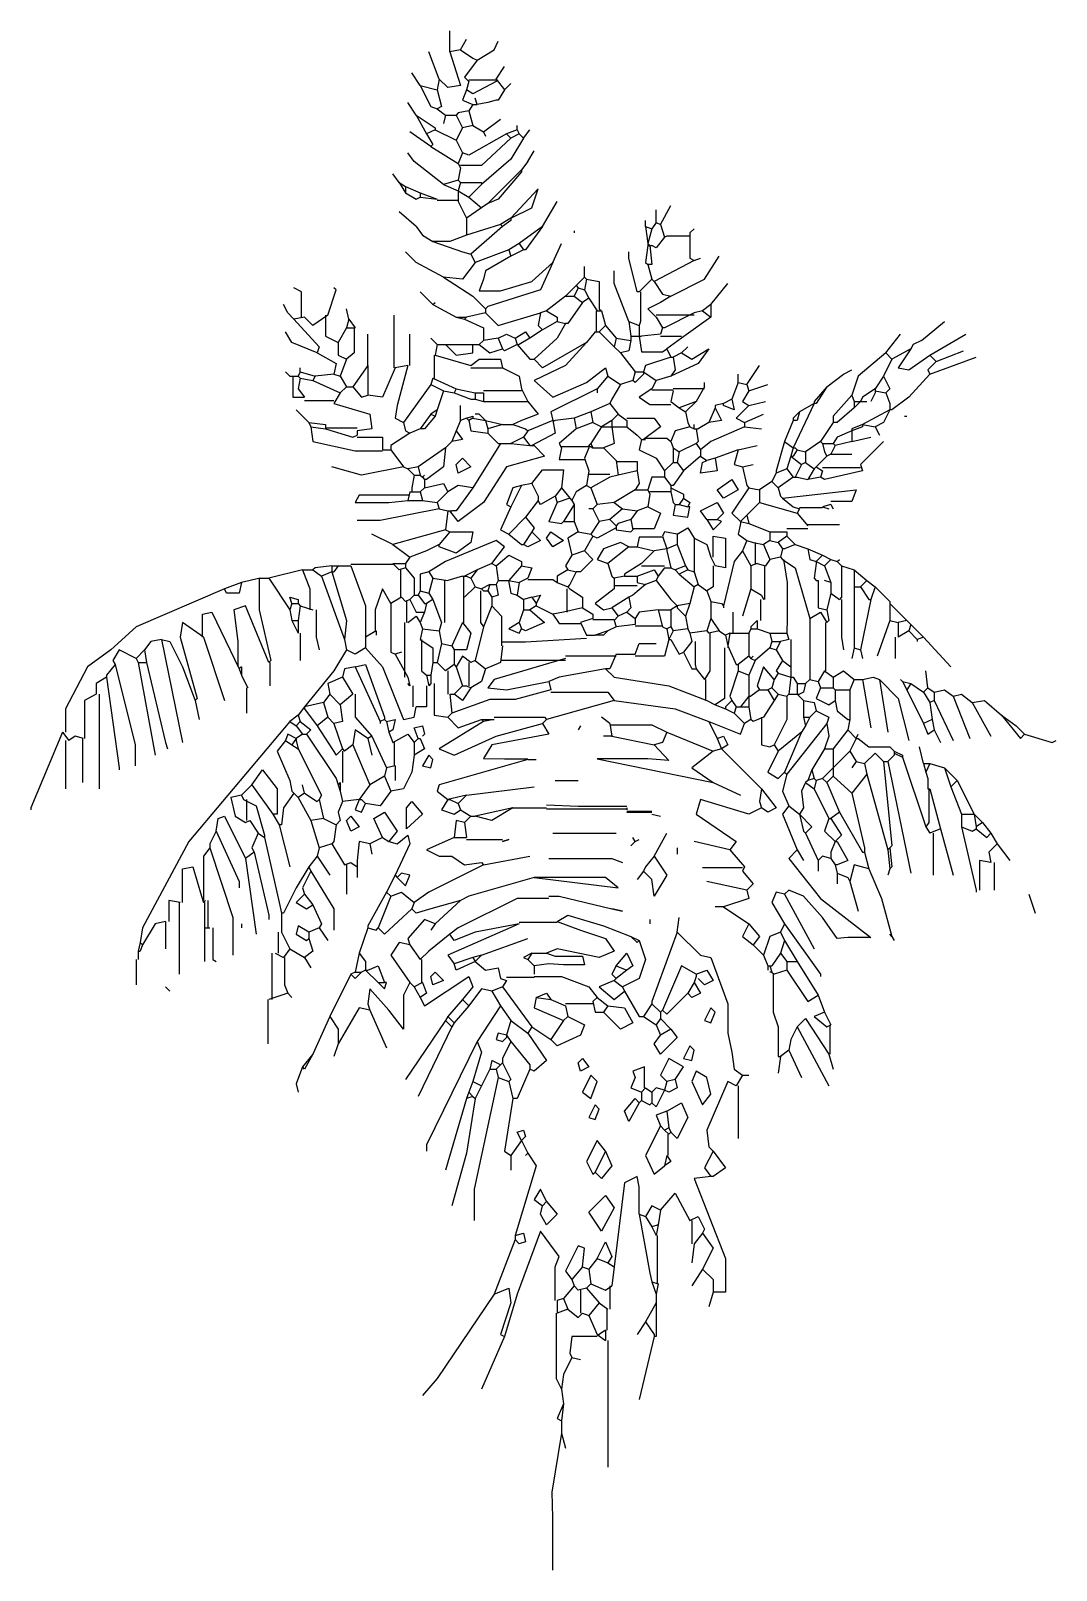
# Model space of a CAD drawing. Header units: inches. Extents: x 58.1 to 123.1, y 143.9 to 241.4.
import ezdxf

# ---------------------------------------------------------------- set-up
doc = ezdxf.new("R2010")
doc.units = ezdxf.units.IN
doc.header["$MEASUREMENT"] = 0
doc.layers.add('Standard', color=7, linetype='Continuous')

# ---------------------------------------------------------------- blocks, each defined once
blk = doc.blocks.new('A$C316635B8')
at = {"layer": 'Standard', "color": 3, "linetype": 'Continuous'}
for points in [[(26.534, 96.134), (26.534, 97.467)], [(27.201, 96.267), (27.6, 96.934)], [(28.268, 95.601), (29.333, 96.267), (29.601, 96.801)], [(25.867, 94.401), (25.2, 96.134)], [(26.534, 96.134), (27.201, 94), (26.4, 93.867), (25.867, 94.401)], [(27.201, 96.267), (26.534, 96.134)], [(27.201, 96.267), (28, 95.734), (28.268, 95.601)], [(28.268, 95.601), (27.467, 94.534), (27.734, 94.266)], [(24.667, 94), (24.135, 94.8)], [(29.468, 94.401), (30, 95.2)], [(24.667, 94), (25.734, 93.733)], [(24.667, 94), (25.334, 92.667), (25.734, 92.533)], [(25.867, 94.401), (25.734, 93.733)], [(25.734, 93.733), (26.001, 92.667), (25.734, 92.533)], [(27.6, 93.733), (27.334, 93.066), (28, 92.8)], [(27.734, 94.266), (27.6, 93.733)], [(29.468, 94.266), (28, 93.467), (27.6, 93.733)], [(29.468, 94.334), (27.734, 94.334)], [(29.468, 94.401), (29.468, 94.266)], [(29.468, 94.401), (30, 93.733)], [(30, 93.733), (29.601, 93.066), (29.468, 93.066)], [(30, 93.733), (30.4, 94.133)], [(24.401, 92.134), (23.867, 92.933)], [(28, 92.8), (27.734, 92.4)], [(28, 92.8), (28.268, 92.8)], [(28.268, 92.8), (28.134, 93.201)], [(28.934, 92.933), (28.268, 92.8)], [(29.468, 93.066), (28.934, 92.933)], [(29.468, 93.066), (28.934, 92.933)], [(24.401, 92.134), (25.601, 91.333), (25.601, 91.2)], [(24.401, 92.134), (25.067, 90.934)], [(25.734, 92.533), (26.267, 92.134)], [(26.267, 92.134), (26.134, 91.6)], [(26.267, 92.134), (26.934, 92.134)], [(27.734, 92.4), (27.068, 92.267), (26.934, 92.134)], [(26.934, 92.134), (27.334, 91.333)], [(27.734, 92.4), (28, 91.467)], [(28.667, 91.067), (29.734, 91.866)], [(25.334, 90.133), (24, 91.067)], [(25.601, 91.2), (25.067, 90.934)], [(25.067, 90.934), (25.468, 90.267), (25.334, 90.133)], [(25.601, 91.2), (26.934, 90.533)], [(27.334, 91.333), (26.934, 90.533)], [(30.4, 90.667), (28.534, 88.933), (27.201, 88.933)], [(28, 91.467), (27.334, 91.333)], [(30.134, 90.934), (27.734, 89.6), (27.334, 89.734)], [(28, 91.467), (28.667, 91.067)], [(31.201, 90.667), (30.4, 89.334), (28.534, 87.733)], [(28.667, 91.067), (28.8, 90.8)], [(30.801, 91.2), (30.134, 90.934)], [(30.134, 90.934), (30.4, 90.667)], [(30.934, 90.934), (30.4, 90.667)], [(30.801, 91.2), (30.801, 91.467)], [(30.801, 91.2), (30.934, 90.934)], [(30.934, 90.934), (31.201, 90.667)], [(31.201, 90.667), (31.6, 91.2)], [(26.134, 87.733), (24.268, 89.2), (23.867, 89.734)], [(25.334, 90.133), (27.068, 89.066)], [(26.934, 90.533), (27.334, 89.734)], [(27.334, 89.734), (27.068, 89.066)], [(31.467, 89.2), (31.868, 89.867)], [(27.068, 89.066), (27.201, 88.8)], [(27.201, 88.8), (27.068, 88.001)], [(31.467, 89.2), (31.067, 88.667)], [(31.467, 89.2), (31.067, 88.667)], [(23.334, 87.866), (22.935, 88.4)], [(23.334, 87.866), (23.734, 87.6)], [(23.334, 87.866), (23.734, 87.2)], [(27.068, 88.001), (26.134, 87.733)], [(26.134, 87.733), (27.068, 87.334)], [(27.068, 88.001), (27.201, 87.866)], [(27.201, 87.866), (27.068, 87.334)], [(27.201, 87.866), (28.534, 87.866), (28.534, 87.733)], [(28.534, 87.733), (27.734, 86.934)], [(31.067, 88.667), (28.934, 86.533)], [(31.067, 88.534), (29.601, 86.801), (28.934, 86.533)], [(31.067, 88.667), (31.067, 88.534)], [(23.734, 87.6), (24.667, 87.2)], [(23.734, 87.6), (23.734, 87.2)], [(23.734, 87.2), (24.401, 86.801), (24.667, 86.934)], [(24.667, 87.2), (25.734, 86.801)], [(24.667, 87.2), (24.667, 86.934)], [(24.667, 86.934), (25.734, 86.801)], [(27.068, 87.334), (27.068, 87.2)], [(27.068, 87.334), (27.734, 86.934)], [(27.068, 87.2), (27.068, 86.666)], [(27.734, 86.934), (28.534, 86.267)], [(30.4, 85.601), (31.733, 86.267), (32.134, 87.467), (30.4, 85.601)], [(24.401, 85.067), (23.334, 86)], [(25.734, 86.733), (27.068, 86.733)], [(27.068, 86.666), (27.6, 85.601)], [(28.534, 86.267), (27.6, 85.601)], [(28.934, 86.533), (28.534, 86.267)], [(32.401, 85.067), (33.334, 86.666)], [(39.601, 85.333), (39.601, 86.134)], [(39.867, 85.2), (40.533, 86.4)], [(24.401, 85.067), (24.801, 84.534)], [(24.401, 85.067), (24.801, 84.534)], [(27.6, 85.601), (27.6, 84.534)], [(29.734, 85.2), (27.6, 84.534)], [(29.867, 85.067), (27.867, 83.334)], [(30.4, 85.601), (29.734, 85.2)], [(29.734, 85.2), (29.867, 85.067)], [(30.4, 85.466), (29.867, 85.067)], [(30.4, 85.601), (30.4, 85.466)], [(32.401, 85.067), (30.934, 84)], [(32.401, 85.067), (31.334, 83.6), (31.201, 83.6)], [(34.401, 84.8), (34.401, 84.667)], [(38.934, 85.067), (38.934, 85.466)], [(38.934, 85.067), (39.333, 84.933)], [(38.934, 85.067), (39.067, 84)], [(39.333, 84.933), (39.067, 84)], [(39.601, 85.333), (39.333, 84.933)], [(39.601, 85.333), (39.867, 85.2)], [(39.867, 85.2), (40.134, 84.401)], [(41.733, 84.667), (42.001, 84.933)], [(24.801, 84.534), (25.468, 84.133)], [(27.6, 84.534), (26.534, 84.133), (25.468, 84.133)], [(25.468, 84.133), (27.334, 83.467), (27.867, 83.334)], [(30.934, 84), (30.267, 83.6)], [(30.934, 84), (31.201, 83.6)], [(33.068, 82.8), (33.601, 84)], [(39.067, 83.867), (38.934, 82.8), (39.067, 82.667)], [(39.067, 84), (39.067, 83.867)], [(39.067, 84), (39.2, 83.867)], [(39.067, 83.867), (39.2, 83.867)], [(39.2, 83.867), (39.333, 82.667), (39.067, 82.667)], [(39.2, 83.867), (39.333, 83.867)], [(40.134, 84.401), (39.601, 83.733), (39.333, 83.867)], [(41.733, 84.467), (40.267, 84.467), (40.134, 84.401)], [(41.733, 84.667), (41.733, 83.066), (42.001, 82.933)], [(26.134, 81.866), (24.401, 82.8), (23.734, 83.467)], [(27.867, 83.334), (28.134, 82.8)], [(30.267, 83.6), (28.134, 82.8)], [(30.4, 83.201), (28.8, 82.267), (28.667, 81.733), (28.401, 81), (29.734, 81), (31.733, 81.6), (33.068, 82.8)], [(30.267, 83.6), (30.4, 83.201)], [(31.201, 83.6), (30.4, 83.201)], [(38.401, 80.934), (37.867, 83.066), (37.867, 83.467)], [(42.001, 82.933), (39.468, 81.6)], [(40.533, 80.667), (42.667, 81.733), (43.601, 83.201)], [(42.001, 82.933), (42.401, 83.066)], [(28.134, 82.8), (27.334, 81.733), (26.134, 81.866)], [(33.068, 82.8), (32.267, 81.067), (28.934, 80), (28.8, 79.867)], [(35.067, 81.866), (35.067, 82.533)], [(37.867, 79.066), (36.934, 81.467), (36.934, 82.267)], [(39.067, 82.667), (39.333, 81.733)], [(17.134, 79.334), (17.134, 80.934), (16.667, 81.2)], [(18.8, 79.467), (19.333, 81.067), (19.2, 81.2)], [(25.468, 80.133), (24.667, 80.934)], [(26.134, 81.866), (28, 80.667), (28.8, 79.867)], [(34.534, 81.333), (33.867, 80.667)], [(34.667, 81.2), (34.401, 80.667)], [(35.067, 81.866), (34.534, 81.333)], [(34.534, 81.333), (34.667, 81.2)], [(34.667, 81.2), (35.067, 81.067)], [(35.067, 81.866), (35.2, 81.733)], [(35.2, 81.733), (35.067, 81.067)], [(35.067, 81.067), (35.334, 80.533)], [(35.2, 81.733), (36.001, 81.6), (36.001, 79.867), (36.134, 79.734)], [(39.333, 81.733), (38.534, 80.934), (38.401, 80.934)], [(38.601, 80.934), (38.601, 79.066), (38.534, 78.8)], [(39.333, 81.733), (39.468, 81.6)], [(39.468, 81.6), (40.001, 80.8), (40.533, 80.667)], [(43.068, 80.133), (44.135, 81.467)], [(16.267, 79.6), (16.001, 80.133)], [(25.468, 80.133), (25.601, 80.267)], [(25.468, 80.133), (26.934, 79.334)], [(33.867, 80.667), (32.667, 79.734)], [(33.867, 80.667), (34.401, 80.667)], [(34.934, 80.267), (34, 78.933), (33.867, 78.933)], [(34.401, 80.667), (34.934, 80.267)], [(35.334, 80.533), (34.934, 80.267)], [(35.334, 80.533), (35.867, 79.734)], [(40.533, 80.667), (39.867, 80.267), (39.067, 79.867), (39.601, 79.334)], [(43.068, 80.133), (42.534, 79.734)], [(43.068, 80.133), (43.068, 79.334)], [(16.267, 79.6), (16.667, 79.2)], [(16.267, 79.6), (16.667, 79.2)], [(17.334, 79.334), (16.667, 79.2)], [(16.667, 79.2), (18.268, 77.467), (18.134, 77.067)], [(18.8, 79.467), (17.867, 78.8), (17.334, 79.334)], [(18.667, 79.467), (18.667, 78.134), (19.468, 77.733)], [(20.134, 79.2), (20, 79.867)], [(20.134, 79.2), (20, 78.667)], [(20.134, 79.2), (20.533, 78.667)], [(23, 76.134), (23, 79.467)], [(26.934, 79.334), (27.467, 79.2)], [(26.934, 79.334), (27.6, 79.334)], [(27.6, 79.334), (27.467, 79.2)], [(27.467, 79.2), (28.667, 78.667), (28.667, 77.866)], [(28.8, 79.6), (27.6, 79.334)], [(28.8, 79.867), (28.8, 79.6)], [(28.8, 79.6), (29.601, 78.8), (32.267, 79.6)], [(32.267, 79.6), (32.134, 78.8), (32.401, 78.534)], [(32.667, 79.734), (32.267, 79.6)], [(33.334, 79.066), (32.401, 78.534)], [(32.667, 79.734), (33.334, 79.334), (33.334, 79.066)], [(33.334, 79.066), (33.867, 78.933)], [(35.801, 79.734), (35.801, 78.4)], [(35.867, 79.734), (36.134, 79.734)], [(36.134, 79.734), (36.4, 78.8)], [(37.867, 79.066), (38.534, 78.8)], [(37.867, 79.066), (38, 78.134)], [(42.001, 79.467), (39.601, 79.467)], [(39.601, 79.334), (40.001, 78.667)], [(42.001, 79.6), (40.134, 78.667), (40.001, 78.667)], [(43.068, 79.334), (41.201, 78.001)], [(42.534, 79.734), (42.001, 79.6)], [(42.534, 79.734), (43.068, 79.334)], [(56.4, 77.866), (57.867, 79.066)], [(18.134, 77.067), (16.534, 77.733), (16.134, 78.4)], [(20, 78.667), (19.468, 77.733)], [(20, 78.667), (20.533, 78.667)], [(20.468, 78.667), (20.468, 77.067), (20, 76.666)], [(21.334, 76.267), (21.334, 78.267)], [(24, 76.267), (24, 78.267)], [(25.734, 77.6), (25.334, 78.001)], [(29.601, 78.001), (28.667, 77.866)], [(29.601, 78.001), (30.134, 78.267), (30.668, 78.001)], [(29.601, 78.001), (29.867, 77.334)], [(30.668, 78.001), (31.334, 78.4), (31.6, 78.001)], [(30.668, 78.001), (30.801, 77.6)], [(31.6, 78.001), (30.934, 77.6)], [(32.401, 78.534), (31.6, 78.001)], [(33.867, 78.933), (33.334, 78.001), (31.868, 76.666)], [(35.734, 78.4), (35.2, 77.733)], [(35.734, 78.4), (36.001, 78.4)], [(36.4, 78.8), (36.001, 78.4)], [(36.001, 78.4), (36.934, 77.467)], [(36.4, 78.8), (37.068, 78.001)], [(37.068, 78.001), (36.934, 77.467)], [(37.068, 78.001), (38, 77.866)], [(38, 78.134), (38.534, 78.134)], [(38, 78.134), (38, 78.001)], [(38, 78.001), (38, 77.866)], [(38.534, 78.8), (38.534, 78.134)], [(38.534, 78.134), (38.667, 78.134)], [(38.534, 78.134), (38.667, 77.134), (40.001, 77.134), (40.267, 77.334)], [(39.867, 78.267), (38.667, 78.134)], [(40.001, 78.667), (39.867, 78.267)], [(39.867, 78.134), (41.201, 78.134)], [(41.201, 78.001), (40.267, 77.334)], [(54.135, 77.067), (55.067, 78.267)], [(56.934, 76.934), (59.2, 78.267)], [(18.134, 77.067), (19.333, 76.4), (19.2, 75.734)], [(19.468, 77.733), (19.468, 76.934), (20, 76.666)], [(25.734, 77.6), (25.601, 76.934)], [(25.734, 77.6), (26.267, 77.6)], [(26.267, 77.6), (28, 77.6)], [(26.267, 77.6), (26.934, 76.934), (28, 77.067), (28, 77.6)], [(28, 77.6), (28.401, 77.6)], [(28.667, 77.866), (28.401, 77.6)], [(28.401, 77.6), (29.067, 77.067), (29.867, 77.334)], [(30.801, 77.6), (30, 77.2), (29.867, 77.334)], [(30.801, 77.6), (30.934, 77.6)], [(30.801, 77.6), (31.6, 76.666), (31.868, 76.666)], [(35.2, 77.733), (32.401, 76.134), (31.868, 76.666)], [(35.2, 77.733), (33.867, 76.267), (31.868, 75.333), (33.068, 74.266), (35.2, 75.2), (36.4, 76.134), (36.534, 75.601)], [(36.934, 77.467), (37.334, 77.067)], [(38, 77.866), (37.867, 77.2), (37.334, 77.067)], [(37.334, 77.067), (38.268, 75.867)], [(40.267, 77.334), (40.533, 76.801)], [(41.201, 77.067), (41.868, 76.666), (42.935, 77.334), (42.267, 76.4), (40.533, 75.601)], [(41.201, 77.067), (40.668, 76.801)], [(41.201, 77.067), (41.6, 77.467)], [(54.135, 77.067), (52.401, 75.601), (52.001, 74.401)], [(54.135, 77.067), (54.534, 76.666)], [(55.734, 77.334), (54.534, 76.666)], [(55.734, 77.334), (54.934, 76.134), (55.601, 76), (56.934, 76.934)], [(55.867, 77.6), (55.734, 77.334)], [(56.4, 77.866), (55.867, 77.6)], [(56.4, 77.866), (55.867, 77.6)], [(57.334, 76.533), (59.067, 77.2)], [(17.068, 75.867), (17.068, 76.134)], [(20, 76.666), (19.601, 75.601)], [(21.334, 76.267), (20.4, 74.933)], [(21.334, 76.267), (21.334, 74.401)], [(23.068, 76.134), (22.267, 74.266), (21.334, 74.401)], [(23.867, 76.267), (23.068, 76.134)], [(23.867, 76.267), (23.201, 73.733), (23.068, 72.933), (23.601, 72.667)], [(25.533, 76.934), (25.533, 75.466)], [(25.601, 76.934), (27.867, 76.267)], [(27.867, 76.267), (28.401, 76.666), (29.734, 76.666), (29.867, 76.134)], [(27.867, 76.134), (29.734, 76.134), (29.867, 76.134)], [(29.867, 76.134), (30.934, 75.601), (31.067, 74.8)], [(40.533, 76.801), (38.934, 76.267), (38.8, 75.867)], [(40.533, 76.801), (40.668, 76.801)], [(40.668, 76.801), (40.801, 76), (40.533, 75.601)], [(45.334, 75.067), (46.134, 76.267)], [(54.534, 76.666), (54, 75.601)], [(57.334, 76.533), (56.801, 76), (56.934, 75.734)], [(56.934, 76.934), (57.334, 76.533)], [(56.934, 75.734), (59.867, 76.801)], [(16.4, 75.601), (16.134, 75.867)], [(16.4, 75.601), (16.934, 75.601)], [(16.6, 75.601), (16.6, 74.266), (17.334, 74.266)], [(17.068, 75.867), (16.934, 75.601)], [(16.934, 75.601), (17.068, 75.466)], [(17.068, 75.466), (16.934, 74.8), (17.334, 74.266)], [(17.068, 75.867), (18, 75.601)], [(17.068, 75.466), (17.867, 75.333)], [(18, 75.601), (17.867, 75.333)], [(17.867, 75.333), (19.601, 74.534)], [(19.2, 75.734), (18, 75.601)], [(19.2, 75.734), (19.601, 75.601)], [(19.601, 75.601), (20, 74.933)], [(25.334, 75.067), (23.601, 72.667)], [(25.468, 75.466), (25.334, 75.067)], [(25.334, 75.067), (26.134, 74.667)], [(25.468, 75.466), (26.934, 74.8)], [(36.534, 75.601), (35.867, 74.8)], [(36.534, 75.601), (37.334, 75.067)], [(37.334, 75.067), (36.801, 74.133), (36.667, 73.867)], [(38.134, 75.333), (37.334, 75.067)], [(38.268, 75.867), (38.134, 75.333)], [(38.8, 75.734), (38.268, 75.2), (38.134, 75.333)], [(38.268, 75.867), (38.8, 75.867)], [(38.8, 75.867), (38.8, 75.734)], [(38.8, 75.867), (39.601, 75.333)], [(39.601, 75.333), (39.333, 74.8)], [(40.533, 75.601), (39.601, 75.333)], [(42.667, 74.933), (42.667, 75.2)], [(44.801, 75.2), (44.401, 74.133)], [(44.801, 75.2), (44.801, 75.734)], [(44.801, 75.2), (45.334, 75.067)], [(45.334, 75.067), (45.468, 74.667)], [(45.468, 74.667), (46.667, 75.067)], [(50.4, 74.933), (51.467, 75.734), (52.001, 76)], [(54, 75.601), (53.467, 74.8)], [(54, 75.601), (54.401, 74.8), (54.135, 74.534)], [(56.934, 75.734), (55.601, 74.266), (54.534, 73.467), (54.401, 73.467)], [(19.601, 74.534), (19.2, 73.867)], [(20, 74.933), (19.601, 74.534)], [(20, 74.933), (20.4, 74.933)], [(20.4, 74.933), (20.934, 74.266), (21.334, 74.401)], [(26.134, 74.667), (25.734, 73.467)], [(26.134, 74.667), (26.801, 74.534)], [(26.934, 74.8), (26.801, 74.534)], [(26.801, 74.534), (27.867, 74.133), (28.134, 74.133)], [(26.934, 74.8), (28.134, 74.534)], [(28.134, 74.534), (28.667, 74.534)], [(28.134, 74.534), (28.134, 74.133)], [(28.134, 74.133), (28.667, 74)], [(31.067, 74.667), (28.667, 74.667)], [(28.667, 74.534), (28.667, 74)], [(31.067, 74.8), (31.467, 74)], [(35.867, 74.8), (32.935, 73.334), (33.068, 72.8)], [(35.867, 74.8), (35.867, 74.534)], [(39.333, 74.8), (38.534, 74.266), (39.2, 73.8), (40.533, 73.8)], [(39.333, 74.734), (40.668, 74.734)], [(40.668, 74.667), (40.533, 74)], [(42.667, 74.8), (40.668, 74.8)], [(42.667, 74.933), (42.134, 74)], [(44.401, 74.133), (43.867, 73.867)], [(44.401, 74.133), (44.534, 73.467), (43.867, 73.733), (43.867, 73.867)], [(45.468, 74.667), (45.067, 74), (45.468, 73.733)], [(50.4, 74.933), (49.601, 74), (49.601, 73.867)], [(50.4, 74.933), (49.734, 73.867), (49.601, 73.867)], [(52.001, 74.401), (50.801, 73.066), (50.801, 72.667)], [(52.001, 74.401), (52.134, 74)], [(53.467, 74.8), (52.667, 74.266), (52.534, 74)], [(53.467, 74.534), (53.201, 74)], [(53.467, 74.8), (53.467, 74.667)], [(53.467, 74.667), (53.467, 74.534)], [(53.467, 74.667), (54.135, 74.534)], [(54.135, 74.534), (54.401, 73.867), (54.401, 73.467)], [(17.6, 72.667), (16.801, 73.467)], [(17.334, 74.066), (19.2, 74.066)], [(19.2, 73.867), (21.467, 73.201), (21.6, 72.267), (20.668, 72.134)], [(25.334, 73.201), (24.667, 72.267)], [(25.734, 73.467), (25.334, 73.201)], [(25.334, 73.201), (25.601, 73.066)], [(25.734, 73.467), (25.601, 73.066)], [(27.201, 72.8), (27.201, 73.733)], [(28.8, 72.8), (28.401, 73.201), (28.134, 73.201)], [(28.667, 74), (31.467, 74)], [(31.467, 74), (32.134, 73.201), (31.067, 72.8), (30.533, 72.533)], [(35.468, 73.334), (34.401, 72.933)], [(36.667, 73.867), (35.468, 73.334)], [(35.468, 73.334), (35.601, 72.667)], [(36.667, 73.867), (37.201, 73.201)], [(37.201, 73.201), (36.801, 72.8)], [(37.201, 73.201), (37.734, 72.8)], [(40.533, 74), (41.067, 73.6)], [(42.134, 74), (41.067, 73.6)], [(41.067, 73.6), (41.467, 73.334)], [(42.134, 74), (41.467, 73.334)], [(41.467, 73.334), (41.6, 72.667), (41.733, 72.4)], [(43.334, 73.6), (43.734, 72.8), (42.935, 72.667)], [(43.334, 73.6), (42.935, 72.667)], [(43.867, 73.867), (43.334, 73.733), (43.334, 73.6)], [(45.468, 73.733), (44.667, 72.933), (45.2, 72.667)], [(45.2, 72.667), (46.4, 73.201)], [(45.468, 73.733), (46.534, 74)], [(49.601, 73.867), (48.268, 71.067)], [(48.667, 73.334), (48.268, 72.933), (48.268, 72.8)], [(48.667, 73.334), (48.534, 72.8), (48.268, 72.8)], [(49.601, 73.867), (48.667, 73.334)], [(52.134, 73.6), (51.067, 72.667), (50.801, 72.667)], [(52.134, 74), (52.534, 74)], [(52.134, 74), (52.134, 73.6)], [(52.534, 74), (52.134, 73.6)], [(52.534, 74), (52.667, 74)], [(52.667, 74), (52.935, 74)], [(54.401, 73.467), (52.667, 72.533)], [(54.401, 73.467), (54, 72.667), (53.467, 72.4)], [(17.6, 72.667), (17.734, 72.4)], [(17.6, 72.667), (18.667, 72.533)], [(17.734, 72.4), (18.667, 72.267)], [(17.734, 72.4), (17.867, 71.467), (20.533, 70.867), (22.267, 70.867)], [(18.667, 72.533), (18.667, 72.4)], [(18.667, 72.4), (18.667, 72.267)], [(18.667, 72.334), (20.668, 72.334)], [(18.667, 72.267), (20.4, 71.733), (20.668, 71.866)], [(20.668, 72.134), (20.668, 71.866)], [(23.601, 72.667), (23.734, 72.134), (24, 72)], [(24.667, 72.267), (24, 72)], [(25.601, 73.066), (24.934, 72.267), (24.667, 72.267)], [(26.934, 72.134), (26.667, 71.467)], [(26.934, 72.134), (27.334, 71.6), (26.667, 71.467)], [(27.201, 72.8), (26.934, 72.134)], [(27.6, 72.933), (27.201, 72.8)], [(27.6, 72.933), (28, 73.066), (28, 72.933)], [(27.6, 72.933), (27.734, 72.8)], [(28, 72.933), (27.734, 72.8)], [(27.734, 72.8), (27.867, 72.134), (28.934, 72)], [(28, 72.933), (28.8, 72.8)], [(28.8, 72.8), (29.867, 72.533)], [(28.8, 72.8), (28.934, 72.267)], [(29.867, 72.533), (28.934, 72.267)], [(28.934, 72.267), (28.934, 72.134)], [(28.934, 72.134), (28.934, 72)], [(29.867, 72.533), (30.533, 72.533)], [(30.533, 72.533), (31.334, 72.267), (31.467, 72.134)], [(31.467, 72.134), (31.201, 71.733)], [(33.068, 72.8), (31.467, 72.134)], [(33.068, 72.8), (33.201, 72), (31.733, 71.2)], [(33.068, 72.8), (33.201, 72.8)], [(34.401, 72.933), (33.201, 72.8)], [(34.534, 72.267), (33.467, 71.333), (33.601, 71.067)], [(34.401, 72.933), (34.534, 72.267)], [(35.601, 72.667), (34.534, 72.267)], [(36.134, 72.4), (35.468, 71.333)], [(35.601, 72.667), (36.134, 72.4)], [(36.801, 72.8), (36.134, 72.4)], [(36.134, 72.4), (36.267, 72.4)], [(36.267, 72.4), (36.801, 72.4)], [(36.801, 72.4), (36.934, 71.333), (36.267, 71.067)], [(36.801, 72.8), (36.801, 72.4)], [(36.801, 72.4), (36.934, 72.4)], [(36.934, 72.4), (37.734, 72.4)], [(37.734, 72.933), (39.468, 72.933), (39.867, 72.4), (38.8, 71.6)], [(37.734, 72.8), (37.734, 72.4)], [(37.734, 72.4), (38.401, 71.866), (38.667, 71.6)], [(41.733, 72.4), (40.801, 72.134), (40.533, 71.467)], [(41.733, 72.4), (42.001, 72.267)], [(42.001, 72.267), (42.001, 72.533)], [(42.001, 72.267), (42.134, 72.267)], [(42.134, 72.267), (42.267, 72.267)], [(42.134, 72.267), (42.267, 71.467), (42.134, 71.333)], [(42.935, 72.667), (42.267, 72.267)], [(45.2, 72.4), (43.068, 71.467), (42.401, 70.934)], [(45.2, 72.667), (45.2, 72.4)], [(45.2, 72.4), (46.267, 72.267)], [(48.268, 72.8), (47.734, 71.467)], [(50.801, 72.667), (50.001, 71.467)], [(52.001, 72.134), (51.067, 71.733), (50.801, 71.333)], [(52.667, 72.533), (52.001, 72.267), (52.001, 72.134)], [(52.667, 72.4), (52.001, 72.134)], [(52.001, 72.134), (52.001, 71.467)], [(52.667, 72.533), (52.667, 72.4)], [(52.667, 72.533), (53.467, 72.4)], [(53.467, 72.4), (53.734, 71.866)], [(55.334, 73.066), (55.468, 73.066)], [(20.668, 71.733), (22.267, 71.733), (22.267, 70.934)], [(24, 72), (22.8, 71.2), (22.8, 70.934)], [(26.667, 71.467), (26.267, 71.067)], [(31.868, 71.2), (32.534, 70.533), (30.134, 69.867), (28.667, 67.6), (27.068, 66.4), (26.534, 67.067)], [(29.734, 71.333), (28, 68.534)], [(28.934, 72), (29.601, 71.333), (29.734, 71.333)], [(29.734, 71.333), (30.4, 71.333)], [(31.201, 71.733), (30.4, 71.333)], [(30.4, 71.333), (31.6, 71.2)], [(31.201, 71.733), (31.6, 71.2)], [(31.6, 71.2), (31.733, 71.2)], [(31.733, 71.2), (31.868, 71.2)], [(35.468, 71.333), (35.334, 71.2)], [(35.334, 71.2), (35.334, 71.067)], [(35.334, 71.2), (35.601, 71.067)], [(35.468, 71.333), (35.601, 71.067)], [(38.667, 71.6), (38.534, 70.934), (39.601, 70.4), (40.134, 69.6)], [(38.667, 71.6), (38.8, 71.6)], [(38.8, 71.6), (38.934, 71.6)], [(38.934, 71.666), (40.267, 71.666), (40.533, 71.467)], [(40.533, 71.467), (40.668, 71.067)], [(42.134, 71.333), (41.067, 70.8)], [(42.134, 71.333), (42.401, 70.934)], [(44.801, 70.934), (46.001, 71.2)], [(47.734, 71.467), (47.201, 69.6), (47.201, 69.467)], [(47.734, 71.467), (48.268, 71.067)], [(50.001, 71.467), (49.067, 70.8)], [(50.001, 71.467), (50.134, 71.333)], [(50.134, 71.333), (50.801, 71.333)], [(50.134, 71.333), (50.267, 70.8), (50.4, 70.533)], [(50.934, 71.2), (50.668, 70.667)], [(50.801, 71.333), (50.934, 71.2)], [(52.001, 71.467), (50.934, 71.2)], [(52.001, 71.467), (53.201, 71.733)], [(52.534, 70), (54, 71.467)], [(22.267, 70.934), (22.8, 70.934)], [(22.8, 70.934), (23.601, 69.867)], [(26.267, 71.067), (24.534, 69.867)], [(26.267, 71.067), (26.134, 69.867), (25.067, 69.066), (24.934, 69.066)], [(27.334, 70.4), (27.867, 69.867), (27.068, 69.467), (26.934, 70), (27.334, 70.4)], [(33.601, 71.067), (33.467, 70.333), (35.067, 70.333)], [(35.334, 71.134), (33.601, 71.134)], [(35.334, 71.067), (35.067, 70.4)], [(35.067, 70.4), (35.334, 69.6)], [(35.601, 71.067), (36.267, 71.067)], [(36.267, 71.067), (37.068, 70.267)], [(37.068, 70.267), (37.201, 69.334)], [(37.068, 70.2), (38.401, 70.2), (38.401, 69.6)], [(40.668, 71.067), (41.067, 70.8)], [(40.668, 71.067), (40.668, 70.133)], [(41.067, 70.8), (40.934, 70.133)], [(42.401, 70.533), (41.334, 69.6)], [(42.401, 70.934), (42.401, 70.533)], [(42.401, 70.533), (42.8, 70.267)], [(43.334, 70.4), (43.467, 69.6), (42.401, 69.467), (42.534, 70.133), (42.8, 70.267)], [(43.334, 70.4), (42.8, 70.267)], [(44.801, 70.934), (43.334, 70.4)], [(44.801, 70.934), (44.534, 70), (45.067, 69.867)], [(48.134, 70.533), (47.867, 69.734)], [(48.268, 71.067), (48.134, 70.533)], [(48.134, 70.533), (48.268, 70.533)], [(48.134, 70.533), (48.8, 70)], [(48.268, 71.067), (48.401, 71.067)], [(48.534, 70.934), (48.268, 70.533)], [(48.401, 71.067), (48.534, 70.934)], [(48.534, 70.934), (49.067, 70.8)], [(49.067, 70.8), (49.067, 70.133)], [(50.4, 70.533), (49.734, 69.867)], [(50.668, 70.667), (50.4, 70.533)], [(50.668, 70.667), (52.001, 70.667)], [(23.601, 69.867), (20.934, 69.334), (19.067, 69.867)], [(23.601, 69.867), (23.867, 69.734)], [(24.534, 69.867), (23.867, 69.734)], [(23.867, 69.734), (24.268, 69.334)], [(24.268, 69.334), (24.135, 68.534), (24.135, 68.267)], [(24.268, 69.334), (24.667, 69.334)], [(24.534, 69.867), (24.667, 69.334)], [(24.667, 69.334), (24.801, 69.2)], [(24.801, 69.2), (24.934, 69.334)], [(31.733, 68.8), (32.401, 69.667), (33.734, 69.667), (33.601, 68.534)], [(35.334, 69.6), (35.2, 68.667)], [(35.334, 69.401), (36.667, 69.401)], [(37.201, 69.334), (36.667, 69.2)], [(38.401, 69.6), (37.201, 69.334)], [(38.401, 69.6), (38.534, 68.8), (38.268, 68.4)], [(40.668, 70.133), (40.134, 69.6)], [(40.134, 69.6), (40.134, 69.2)], [(41.334, 69.6), (40.668, 68.667), (40.533, 68.667)], [(40.668, 70.133), (40.934, 70.133)], [(40.934, 70.133), (41.334, 69.6)], [(45.067, 69.867), (45.734, 70)], [(45.067, 69.867), (45.334, 68.667), (45.468, 68.534)], [(47.201, 69.467), (46.934, 68.933)], [(47.867, 69.734), (47.201, 69.467)], [(47.867, 69.734), (48.268, 69.2)], [(48.8, 70), (48.401, 69.2)], [(49.067, 70.133), (48.8, 70)], [(49.067, 70.133), (49.601, 69.734)], [(49.601, 69.734), (49.2, 69.066)], [(49.734, 69.867), (49.601, 69.734)], [(49.734, 69.867), (50.134, 69.6)], [(52.534, 70), (52.667, 69.6), (50.267, 69.066), (50.001, 69.2)], [(50.134, 69.6), (50.001, 69.2)], [(52.534, 69.8), (50.134, 69.8)], [(24, 68.267), (23.867, 67.733)], [(24, 68.267), (24.135, 68.267)], [(24.135, 68.267), (24.268, 68.267)], [(24.268, 68.267), (24.667, 68.267)], [(24.934, 68.534), (24.667, 68.267)], [(24.667, 68.267), (24.801, 67.733)], [(24.801, 69.2), (24.934, 69.066)], [(24.934, 69.066), (24.934, 68.534)], [(24.934, 68.534), (26.134, 68.8), (26.4, 68.267)], [(26.4, 68.267), (26.267, 68.134)], [(28, 68.534), (27.068, 68.667), (26.4, 68.267)], [(28, 68.534), (26.934, 67.067), (26.667, 67.067)], [(31.067, 68.667), (30.533, 68.534), (30.134, 67.467), (30.4, 67.334)], [(31.067, 68.667), (30.4, 67.334)], [(31.733, 68.8), (31.067, 68.667)], [(31.733, 68.8), (32.134, 68.001), (32.134, 67.733)], [(33.601, 68.534), (33.201, 68.001)], [(33.601, 68.534), (34.135, 67.866)], [(35.2, 68.667), (34.534, 68.267), (34.268, 67.733)], [(35.2, 68.667), (35.468, 68.534)], [(36.667, 69.2), (35.468, 68.534)], [(35.468, 68.534), (35.867, 67.467)], [(38.268, 68.4), (36.934, 67.6)], [(38.268, 68.4), (39.067, 68.4)], [(40.134, 69.2), (39.333, 69.2), (39.067, 68.4)], [(39.067, 68.4), (39.2, 68.134)], [(40.533, 68.267), (39.2, 68.267)], [(40.134, 69.2), (40.533, 68.667)], [(40.533, 68.667), (40.533, 68.534)], [(40.533, 68.534), (40.533, 68.4)], [(40.533, 68.534), (41.334, 68.134), (41.334, 67.866)], [(40.533, 68.4), (40.533, 68.267)], [(40.533, 68.267), (40.668, 67.6), (40.801, 67.467)], [(44.401, 69.066), (44.801, 68.4), (43.867, 67.866), (43.467, 68.4), (44.401, 69.066)], [(45.468, 68.534), (44.401, 66.934), (44.934, 66.4)], [(45.468, 68.534), (46.134, 68.4)], [(46.934, 68.933), (46.134, 68.4)], [(46.134, 68.4), (46.134, 67.6)], [(46.934, 68.933), (47.334, 68.534)], [(48.268, 69.2), (47.334, 68.534)], [(47.334, 68.534), (47.467, 68.001), (47.6, 67.866)], [(47.6, 67.866), (52.267, 68.4), (52.001, 67.667), (50.668, 67.667)], [(48.268, 69.2), (48.401, 69.2)], [(48.401, 69.2), (48.534, 69.2)], [(48.534, 69.2), (49.2, 69.066)], [(50.001, 69.2), (49.2, 69.066)], [(24, 68.066), (20.801, 68.066), (20.533, 67.6), (22.667, 67.6), (23.867, 67.733)], [(23.867, 67.733), (24.801, 67.733)], [(24.801, 67.733), (25.734, 67.6)], [(25.867, 67.733), (25.734, 67.6)], [(25.734, 67.6), (25.867, 67.2)], [(26.267, 68.134), (25.867, 67.733)], [(26.267, 68.134), (25.867, 67.733)], [(30.4, 67.334), (29.734, 65.867), (30.267, 65.601)], [(32.134, 67.733), (31.334, 66.666)], [(33.201, 68.001), (32.267, 67.467), (32.134, 67.733)], [(33.334, 67.6), (32.8, 66.4), (33.601, 66.267), (33.734, 66.4)], [(33.201, 68.001), (33.334, 67.6)], [(34.135, 67.866), (33.334, 67.6)], [(34.401, 67.467), (33.734, 66.4)], [(34.135, 67.866), (34.268, 67.733)], [(34.268, 67.733), (34.401, 67.467)], [(34.401, 67.467), (34.401, 66.4)], [(35.867, 67.467), (35.601, 67.2)], [(36.934, 67.6), (35.867, 67.467)], [(36.934, 67.6), (37.467, 67.2)], [(39.067, 67.334), (39.867, 66.934), (39.468, 65.934), (38.134, 65.934)], [(39.067, 67.334), (38.401, 67.067)], [(39.2, 68.134), (39.067, 67.334)], [(40.801, 67.467), (40.668, 66.801), (41.6, 66.666), (41.733, 67.334), (41.6, 67.334)], [(40.801, 67.467), (41.067, 67.467)], [(41.334, 67.866), (41.067, 67.467)], [(41.067, 67.467), (41.6, 67.334)], [(41.334, 67.866), (41.733, 67.6), (41.6, 67.334)], [(42.8, 66.533), (42.401, 67.067), (43.467, 67.6), (43.867, 66.934), (43.467, 66.533)], [(46.134, 67.6), (45.334, 66.801)], [(46.134, 67.6), (48.534, 66.934)], [(47.6, 67.866), (48.268, 67.334), (48.667, 67.2)], [(50.134, 67.267), (48.667, 67.267)], [(50.668, 67.467), (50.134, 67.334)], [(50.134, 67.334), (50.533, 67.2)], [(50.668, 67.467), (50.801, 67.2)], [(25.867, 67.2), (22.134, 66.467), (20.668, 66.467)], [(25.867, 67.2), (26.4, 67.067)], [(26.4, 67.067), (26.267, 65.867)], [(26.4, 67.067), (26.534, 67.067)], [(26.534, 67.067), (26.667, 67.067)], [(31.334, 66.666), (30.267, 65.601)], [(31.334, 66.666), (31.868, 66), (31.733, 65.734)], [(33.734, 66.4), (34.401, 66.4)], [(34.401, 66.4), (34.667, 65.734)], [(35.601, 67.2), (35.334, 67.2)], [(36.001, 66.4), (35.468, 65.601)], [(35.601, 67.2), (36.001, 66.4)], [(36.667, 66.533), (36.001, 66.4)], [(37.467, 67.2), (36.667, 66.533)], [(36.667, 66.533), (37.068, 66.134)], [(38, 66.533), (37.201, 66.267), (37.068, 66.134)], [(37.467, 67.2), (38.401, 67.067)], [(38.401, 67.067), (38, 66.533)], [(38, 66.533), (38.134, 65.867)], [(42.8, 66.533), (43.467, 66.533)], [(42.8, 66.533), (43.201, 65.867), (43.734, 66.4), (43.467, 66.533)], [(45.334, 66.801), (44.934, 66.4)], [(44.934, 66.4), (44.934, 66.267)], [(44.934, 66.4), (45.468, 66.267)], [(45.334, 66.801), (45.468, 66.267)], [(48.667, 67.2), (48.534, 66.934)], [(48.534, 66.934), (49.2, 66.134)], [(22.935, 64.933), (21.6, 65.601)], [(26.267, 65.867), (22.935, 64.933)], [(26.534, 65.734), (25.867, 64.933)], [(26.534, 65.734), (28, 65.734), (27.867, 65.067), (26.934, 64.401), (25.867, 64.8), (25.867, 64.933)], [(26.267, 65.867), (26.534, 65.734)], [(30.267, 65.601), (31.067, 64.933), (31.201, 64.933)], [(31.733, 65.734), (31.201, 64.933)], [(31.733, 65.734), (32.267, 65.2), (31.467, 64.8), (31.201, 64.933)], [(32.935, 65.734), (33.734, 65.2), (33.068, 64.8), (32.667, 65.333), (32.935, 65.734)], [(34.667, 65.734), (34, 65.333), (34.268, 64.266)], [(34.667, 65.734), (35.468, 65.601)], [(35.601, 65.466), (35.067, 64.534)], [(35.468, 65.601), (35.601, 65.466)], [(37.068, 66), (35.867, 65.333), (35.601, 65.466)], [(37.068, 66.134), (37.068, 66)], [(37.068, 66), (37.068, 65.867)], [(37.068, 65.867), (38, 65.734), (38.134, 65.867)], [(40.001, 65.4), (38.534, 65.4), (38.401, 64.8)], [(40.934, 65.601), (40.134, 65.734), (40.001, 65.466)], [(40.001, 65.466), (40.267, 64.667)], [(40.934, 65.601), (41.6, 66), (42.001, 65.333)], [(40.934, 65.601), (40.934, 64.933)], [(42.001, 65.333), (42.001, 63.201)], [(42.001, 65.333), (42.8, 64.933), (43.068, 64.133)], [(43.201, 64.133), (43.201, 65.466), (44, 65.333), (44, 63.467), (43.334, 63.6)], [(44.934, 66.267), (44.801, 65.601), (45.334, 65.2)], [(45.468, 66.267), (46.801, 65.734)], [(46.801, 65.734), (47.867, 65.734)], [(46.801, 65.734), (46.801, 65.2)], [(47.867, 65.466), (47.334, 65.067)], [(49.2, 65.934), (47.867, 65.934)], [(47.867, 65.734), (47.867, 65.466)], [(47.867, 65.466), (48.401, 64.933)], [(49.2, 66.2), (51.201, 66.2)], [(22.935, 64.933), (24, 64.133)], [(25.867, 64.933), (25.067, 64.534), (24, 64.133)], [(29.2, 63.733), (30, 64.8), (29.468, 65.2), (26.267, 63.867), (25.2, 63.201)], [(35.067, 64.534), (34.268, 64.266)], [(35.067, 64.534), (35.601, 64), (34.801, 63.201), (34.534, 63.201)], [(37.867, 64.8), (37.334, 65.067), (36.267, 64.667), (35.867, 64), (36.534, 63.733)], [(37.867, 64.8), (36.534, 63.733)], [(37.867, 64.8), (38.401, 64.8)], [(38.401, 64.8), (39.468, 64.534)], [(39.468, 64.534), (38.667, 63.733)], [(40.267, 64.667), (39.468, 64.534)], [(40.934, 64.933), (40.267, 64.667)], [(40.267, 64.667), (40.267, 64.534)], [(40.267, 64.534), (40.533, 63.467)], [(40.934, 64.933), (41.467, 63.6)], [(45.067, 64.534), (44.534, 63.867), (43.867, 61.067)], [(45.334, 65.2), (45.067, 64.534)], [(45.067, 64.534), (45.601, 63.6)], [(45.334, 65.2), (45.734, 65.067)], [(45.734, 65.067), (46.4, 64.933)], [(45.867, 65.067), (45.867, 63.733)], [(46.801, 65.2), (46.4, 64.933)], [(46.4, 64.933), (46.801, 64)], [(46.801, 65.2), (47.334, 65.067)], [(47.334, 65.067), (47.6, 64.667)], [(47.6, 64.667), (47.467, 64.133)], [(48.401, 64.933), (47.734, 64.667), (47.6, 64.667)], [(48.401, 64.933), (49.2, 64.667)], [(49.2, 64.667), (50.134, 64.266)], [(49.2, 64.667), (49.333, 64), (49.734, 63.867)], [(19.067, 63.6), (18, 63.467), (17.867, 63.334)], [(19.067, 63.6), (19.468, 63.6)], [(19.067, 63.6), (19.067, 63.201)], [(19.468, 63.6), (19.2, 63.201)], [(19.468, 63.6), (20.267, 63.6)], [(22.935, 63.667), (20.267, 63.667)], [(20.267, 63.6), (21.201, 61.067), (21.201, 59.066)], [(22.935, 63.733), (23.734, 63.733)], [(22.935, 63.733), (23.334, 63.334)], [(23.734, 63.467), (23.334, 63.334)], [(24, 64.133), (23.734, 63.733)], [(23.734, 63.733), (23.734, 63.467)], [(23.734, 63.467), (24.268, 62.8), (24.268, 61.733)], [(29.2, 63.733), (28.268, 63.334)], [(29.2, 63.733), (29.468, 63.6)], [(29.468, 63.6), (30.267, 64.266), (31.067, 63.867), (31.067, 63.6)], [(29.468, 63.6), (29.601, 62.667)], [(31.067, 63.6), (30.267, 62.667)], [(31.067, 63.6), (31.733, 63.467), (31.467, 62.8)], [(34.268, 64.266), (33.867, 63.6), (34, 63.334)], [(36.534, 63.733), (36.801, 62.933), (36.934, 62.8)], [(38.667, 63.733), (37.6, 63.066), (37.6, 62.933)], [(38.667, 63.6), (40.134, 63.6)], [(40.134, 63.467), (39.734, 62.933)], [(40.134, 63.467), (40.533, 63.467)], [(40.533, 63.467), (40.801, 63.334)], [(41.467, 63.6), (40.801, 63.334)], [(41.467, 63.6), (41.6, 63.334)], [(43.201, 63.6), (43.201, 62.267), (42.8, 62)], [(43.068, 64.133), (43.334, 63.6)], [(46.001, 63.733), (45.601, 63.6)], [(45.601, 63.6), (45.601, 62.134)], [(46.001, 63.733), (46.534, 63.6)], [(46.467, 63.6), (46.467, 61.467)], [(46.801, 64), (46.534, 63.6)], [(47.467, 64.133), (46.801, 64)], [(47.467, 64.133), (47.6, 64)], [(47.6, 64), (48.401, 63.467), (49.333, 60.267)], [(47.667, 64), (47.9, 62.533), (47.9, 60.267), (47.867, 59.334)], [(49.734, 63.733), (49.601, 62.8), (49.734, 62.667)], [(50.134, 64.266), (49.734, 63.867)], [(49.734, 63.867), (49.734, 63.733)], [(49.734, 63.867), (50.267, 63.6)], [(50.134, 64.266), (50.668, 64)], [(50.668, 64), (50.267, 63.6)], [(50.267, 63.6), (50.668, 62.533)], [(50.668, 64), (51.067, 63.867)], [(51.067, 63.867), (51.201, 64)], [(51.067, 63.867), (51.334, 63.6)], [(51.334, 63.6), (51.334, 61.6), (51.201, 61.467)], [(51.334, 63.6), (52.134, 63.334)], [(13.334, 62.533), (12.267, 62.134)], [(13.334, 62.533), (13.201, 61.866), (12.401, 61.866), (12.267, 62.134)], [(14.534, 62.8), (13.334, 62.533)], [(14.468, 62.8), (14.468, 60.8), (15.2, 57.6), (15.067, 57.467)], [(14.534, 62.8), (15.067, 62.8)], [(17.201, 63.334), (15.067, 62.8)], [(15.067, 62.8), (16.4, 60.8)], [(17.201, 63.334), (17.667, 62.134), (17.667, 60.8)], [(17.201, 63.334), (17.867, 63.334)], [(17.867, 63.334), (18.401, 62.933)], [(19.067, 63.201), (18.401, 62.933)], [(18.401, 62.933), (19.867, 58.933)], [(19.067, 63.201), (19.2, 63.201)], [(19.067, 63.201), (20, 60.133), (19.867, 58.933)], [(23.401, 63.334), (23.401, 61.6)], [(25.2, 63.201), (24.667, 63.066), (24.667, 62)], [(25.2, 63.201), (25.468, 62.8)], [(25.468, 62.8), (25.2, 61.866)], [(25.468, 62.8), (26.4, 62.667)], [(26.201, 62.667), (26.201, 60)], [(27.334, 62.933), (26.4, 62.667)], [(27.334, 62.933), (27.467, 62.933)], [(27.401, 62.933), (27.401, 61.6)], [(28.268, 63.334), (27.467, 62.933)], [(27.467, 62.933), (27.6, 62.933)], [(27.6, 62.933), (27.867, 62.8)], [(28.268, 63.334), (27.867, 62.8)], [(27.867, 62.8), (28.134, 62.267)], [(29.067, 62.4), (28.534, 62.134)], [(29.067, 62.4), (28.934, 62)], [(29.067, 62.4), (29.468, 62.4)], [(29.468, 62.4), (29.601, 61.733), (29.2, 61.6)], [(29.601, 62.667), (29.468, 62.4)], [(29.601, 62.667), (30.267, 62.667)], [(30.267, 62.667), (30.267, 62.533)], [(30.267, 62.667), (30.934, 62.533)], [(30.267, 62.533), (30.4, 61.866), (30.801, 61.733)], [(30.934, 62.533), (30.801, 61.733)], [(31.467, 62.8), (30.934, 62.533)], [(31.467, 62.733), (33.068, 62.733), (33.334, 62.533)], [(34, 63.334), (33.334, 62.933), (33.334, 62.533)], [(33.334, 62.533), (34, 62.267)], [(34, 63.334), (34.534, 63.201)], [(34.534, 63.201), (34.135, 62.4), (34, 62.267)], [(37.6, 62.933), (36.934, 62.8)], [(36.934, 62.8), (36.934, 62.134)], [(37.6, 62.933), (38.401, 62.933)], [(38.934, 62.4), (38.134, 61.733), (37.867, 61.6)], [(38.401, 62.933), (39.468, 63.334), (39.734, 62.933)], [(38.401, 62.933), (38.401, 62.533)], [(38.401, 62.533), (38.934, 62.4)], [(39.601, 62.667), (38.934, 62.4)], [(39.734, 62.933), (39.601, 62.667)], [(39.601, 62.667), (40.533, 61.467), (40.934, 61.067)], [(40.801, 63.334), (41.067, 63.066)], [(41.6, 63.334), (41.067, 63.066)], [(41.067, 63.066), (42.001, 62.267)], [(41.6, 63.334), (42.001, 63.201)], [(42.001, 63.201), (42.267, 62.4)], [(42.267, 62.4), (42.001, 62.267)], [(42.267, 62.4), (42.8, 62)], [(49.734, 62.667), (49.867, 62.667)], [(49.867, 62.667), (49.867, 60.934), (50.4, 60.8)], [(50.668, 62.533), (50.267, 62.667)], [(50.668, 62.533), (50.668, 61.866)], [(52.134, 63.334), (52.935, 62.667)], [(52.134, 63.334), (52.134, 62.267)], [(52.935, 62.667), (52.534, 62.267)], [(52.935, 62.667), (53.467, 62.267)], [(12.267, 62.134), (6.667, 59.734), (5.067, 58.267), (3.601, 57.2), (2.201, 54.534), (2.201, 53.066)], [(16.534, 61.2), (16.4, 61.6), (16.934, 61.467), (16.934, 61.2)], [(22.8, 61.2), (22.267, 62.134), (21.801, 60.8), (21.801, 59.467)], [(23.467, 61.6), (22.8, 61.2)], [(23.467, 61.6), (23.734, 61.333)], [(24, 61.467), (23.734, 61.333)], [(24.268, 61.733), (24, 61.467)], [(24, 61.467), (24.401, 60.667), (24.934, 60.667)], [(24.268, 61.733), (24.534, 61.733)], [(24.667, 62), (24.534, 61.733)], [(24.534, 61.733), (24.934, 61.2), (25.067, 61.2)], [(24.667, 62), (25.2, 61.866)], [(25.468, 61.467), (25.067, 61.2)], [(25.2, 61.866), (25.468, 61.467)], [(25.468, 61.467), (26.001, 60)], [(27.401, 61.6), (27.401, 60)], [(28.134, 62.267), (27.467, 61.6)], [(28.134, 62.267), (28.534, 62.134)], [(28.467, 62), (28.467, 60), (28.667, 59.734)], [(28.534, 62.134), (28.667, 62)], [(28.667, 62), (28.934, 62)], [(28.934, 62), (29.2, 61.6)], [(29.2, 61.6), (29.2, 61.067)], [(30.801, 61.733), (31.201, 61.467)], [(31.733, 61.6), (31.201, 61.467)], [(31.201, 61.467), (31.201, 60.8)], [(31.733, 61.6), (32.267, 61.733), (32.001, 61.2)], [(31.733, 61.6), (32.001, 61.2)], [(33.934, 62.134), (33.934, 60.667)], [(34, 62.267), (34.135, 62.134)], [(34.135, 62.134), (34.934, 61.6), (34.934, 60.934)], [(36.934, 62.134), (35.734, 61.2), (36.267, 60.8), (36.801, 60.934)], [(37.867, 61.6), (36.801, 60.934)], [(38.401, 62.334), (36.934, 62.334)], [(37.867, 61.6), (38, 60.934), (37.734, 60.667)], [(42.001, 62.267), (41.733, 61.2)], [(42.8, 62), (43.068, 61.333)], [(45.601, 62.134), (45.067, 60.4)], [(45.601, 62.134), (46.267, 61.733), (46.4, 61.467)], [(46.201, 61.467), (46.201, 60.133)], [(50.668, 61.866), (50.4, 60.8)], [(50.668, 61.866), (51.201, 61.467)], [(51.334, 61.467), (51.334, 59.066), (51.467, 58.267)], [(52.134, 62.267), (52.534, 62.267)], [(52.134, 62.267), (52.134, 58.4)], [(52.534, 62.267), (53.068, 61.467), (53.201, 61.467)], [(53.201, 61.467), (52.534, 58.267)], [(53.467, 62.267), (53.201, 61.467)], [(53.467, 62.267), (54.401, 61.333), (54.401, 61.2)], [(10.867, 59.066), (10.867, 60.533), (11.467, 60.667), (13.201, 57.067)], [(15.067, 57.467), (13.601, 61.067), (12.867, 60.8), (13.101, 58.8), (13.101, 57.2)], [(16.534, 61.2), (16.4, 60.8)], [(16.4, 60.8), (16.534, 60.133)], [(16.534, 61.2), (16.934, 61.2)], [(16.934, 61.2), (17.068, 61.067)], [(17.068, 61.067), (16.934, 60.133)], [(17.068, 61.067), (17.867, 60.8)], [(18.068, 60.8), (18.068, 59.066), (18.268, 58.267)], [(22.8, 61.2), (22.8, 58.134), (23.068, 58.001)], [(23.8, 61.333), (23.8, 60)], [(24.934, 60.667), (24.667, 60)], [(25.067, 61.2), (24.934, 60.667)], [(29.2, 61.067), (28.667, 59.734)], [(29.2, 61.067), (29.801, 60.4), (29.801, 58.534)], [(31.201, 60.8), (30.934, 60)], [(31.6, 60.8), (32.534, 60), (31.334, 59.467), (31.067, 59.6)], [(31.201, 60.8), (31.6, 60.8)], [(32.001, 61.067), (31.6, 60.8)], [(32.001, 61.2), (32.001, 61.067)], [(32.001, 61.067), (33.068, 60.533)], [(33.734, 60.667), (33.068, 60.533)], [(33.068, 60.533), (33.467, 59.933), (34.801, 59.933)], [(34.934, 60.934), (33.734, 60.667)], [(34.934, 60.934), (35.601, 60.533), (35.601, 60.267)], [(36.801, 60.934), (37.201, 60.4)], [(37.734, 60.667), (37.201, 60.4)], [(37.734, 60.667), (38.268, 60.267)], [(39.734, 60.8), (38.534, 60.667), (38.268, 60.267)], [(39.734, 60.8), (40.001, 59.734)], [(39.734, 60.8), (40.533, 60.8)], [(40.934, 61.067), (40.533, 60.8)], [(40.533, 60.8), (40.533, 59.734)], [(41.733, 61.2), (40.934, 61.067)], [(40.934, 61.067), (40.934, 60.934)], [(40.934, 60.934), (41.467, 60.4)], [(41.733, 61.2), (41.467, 60.4)], [(43.068, 61.333), (43.068, 60.267)], [(43.068, 61.333), (43.734, 61.2), (43.867, 61.067)], [(43.867, 61.067), (43.867, 60.934)], [(44.468, 59.334), (44.468, 60.667)], [(49.333, 60.267), (50.001, 60.667), (50.4, 60)], [(50.4, 60.8), (50.533, 60.133), (50.4, 60)], [(54.401, 61.2), (55.468, 60.133)], [(54.401, 61.2), (54.401, 60.133)], [(10.934, 59.066), (9.601, 60), (9.468, 59.066), (10.533, 55.2), (10.4, 55.067)], [(16.534, 60.133), (16.934, 60.133)], [(16.534, 60.133), (16.934, 59.334)], [(16.934, 60.133), (16.934, 59.334)], [(21.868, 59.467), (21.201, 59.066)], [(21.868, 59.467), (21.868, 59.2)], [(23.667, 60), (23.667, 58.134)], [(23.867, 60), (24.401, 60.4), (24.667, 60)], [(24.667, 60), (24.801, 59.6)], [(24.801, 59.6), (24.667, 58.933)], [(24.801, 59.6), (25.867, 59.467)], [(26.001, 60), (25.867, 59.467)], [(25.867, 59.467), (26.001, 58.667)], [(27.334, 60), (26.667, 58.534)], [(27.334, 60), (27.867, 59.334), (27.6, 58.267), (26.801, 58.267)], [(28.667, 59.734), (28.134, 57.6)], [(30.934, 60), (30.267, 59.6), (30.934, 59.334), (31.067, 59.6)], [(30.934, 60), (31.067, 59.6)], [(35.601, 60.267), (34.801, 60)], [(34.801, 60), (35.2, 59.2)], [(35.601, 60.2), (36.934, 60.2)], [(36.534, 59.467), (36.267, 59.2), (35.734, 59.2)], [(36.534, 59.467), (35.734, 59.2)], [(37.068, 59.734), (36.534, 59.467)], [(37.201, 60.4), (36.934, 60.133)], [(36.934, 60.133), (37.068, 59.734)], [(38.268, 59.867), (37.068, 59.734)], [(38.268, 60.267), (38.268, 59.867)], [(38.268, 59.8), (40.001, 59.8)], [(40.001, 59.734), (40.267, 59.6)], [(40.533, 59.734), (40.267, 59.6)], [(40.267, 59.6), (40.4, 58.933)], [(40.668, 59.467), (40.4, 58.933)], [(40.533, 59.734), (40.668, 59.467)], [(41.6, 59.6), (40.668, 59.467)], [(41.467, 60.4), (41.6, 59.6)], [(41.6, 59.6), (41.733, 59.334)], [(42.8, 59.467), (41.733, 59.334)], [(43.068, 60.267), (42.8, 59.467)], [(42.8, 59.467), (42.935, 59.334)], [(43.601, 59.467), (42.935, 59.334)], [(43.068, 60.267), (43.601, 59.467)], [(43.601, 59.467), (44, 59.2)], [(45.601, 59.6), (45.468, 59.334)], [(46.001, 60.133), (45.601, 59.734), (45.601, 59.6)], [(45.601, 59.6), (46.001, 59.6)], [(46.001, 60.133), (46.001, 59.6)], [(46.001, 59.6), (46.801, 59.334)], [(49.333, 60.267), (49.333, 56.4)], [(50.334, 60), (50.334, 56.934)], [(54.401, 60.133), (53.601, 57.866)], [(54.401, 60.133), (54.934, 60)], [(55.468, 60.133), (54.934, 60)], [(54.934, 60), (54.934, 59.066)], [(55.601, 59.467), (54.934, 59.066)], [(55.468, 60.133), (55.734, 59.867)], [(55.734, 59.867), (55.601, 59.467)], [(55.601, 59.467), (56.134, 58.933)], [(55.734, 59.867), (56.534, 59.066)], [(8.268, 58.933), (7.6, 58.8), (7.201, 58.267)], [(8.268, 58.933), (9.601, 52.4)], [(8.268, 58.933), (8.8, 58.8), (9.601, 57.2), (10.4, 55.067)], [(10.934, 59.066), (12.267, 55.067)], [(17.068, 59.334), (17.068, 57.6)], [(19.867, 58.933), (20, 58.267)], [(21.201, 59.066), (21.201, 58.4)], [(24.667, 58.933), (25.468, 58.4), (25.468, 57.467)], [(24.734, 58.933), (24.734, 56.934), (25.067, 56.666)], [(26.001, 58.667), (25.734, 57.467)], [(26.001, 58.667), (26.667, 58.534)], [(26.667, 58.534), (26.801, 58.267)], [(29.867, 58.534), (29.734, 57.467)], [(35.2, 59), (31.334, 58.767), (29.867, 58.767)], [(35.2, 59.2), (35.734, 59.2)], [(40.4, 58.933), (40.134, 57.866), (38.268, 57.866)], [(38.268, 58.001), (38.534, 58.667), (39.601, 58.667)], [(40.4, 58.933), (40.533, 58.933)], [(40.533, 58.933), (41.067, 58.001), (41.334, 58.134)], [(41.868, 58.8), (41.334, 58.134)], [(41.733, 59.334), (41.868, 58.8)], [(42.068, 58.8), (42.068, 57.334), (42.134, 57.067)], [(43, 59.334), (43, 56.934), (42.667, 56.4)], [(44.268, 59.334), (44, 59.2)], [(44, 59.2), (44.135, 58.534)], [(44.268, 59.334), (44.135, 58.534)], [(44.135, 58.534), (44.135, 58.4)], [(44.135, 58.534), (44.667, 57.334), (44.801, 57.334)], [(44.268, 59.334), (44.401, 59.334)], [(44.401, 59.334), (44.534, 59.334)], [(44.534, 59.334), (45.468, 59.334)], [(45.468, 59.334), (45.468, 57.866)], [(46.801, 59.334), (47.867, 59.334)], [(46.801, 59.334), (46.934, 58.8)], [(46.934, 58.8), (46.801, 58.4)], [(46.934, 58.8), (47.467, 58.8)], [(47.467, 58.8), (47.201, 58.267)], [(48, 58.933), (47.467, 58.8)], [(47.867, 59.334), (48, 58.933)], [(48.134, 58.933), (48.134, 57.334), (48.134, 57.2)], [(54.734, 59.066), (54.734, 57.733)], [(56.534, 59.066), (56.134, 58.933)], [(56.134, 58.933), (56.134, 58.8)], [(56.534, 59.066), (58.268, 57.2)], [(6.667, 57.733), (5.601, 58.267), (5.2, 57.6), (5.334, 57.334)], [(7.201, 58.267), (6.667, 57.733)], [(6.667, 57.733), (6.801, 57.467)], [(7.201, 58.267), (7.334, 57.467)], [(20, 58.267), (19.2, 56.934), (17.334, 54.667)], [(21.201, 58.4), (20.533, 58.001), (20, 58.267)], [(21.201, 58.4), (22.267, 57.2), (23.601, 53.867), (24.268, 54), (24.401, 54.667)], [(23.467, 58.134), (23.068, 58.001)], [(23.068, 58.001), (23.867, 56.533)], [(23.667, 58.134), (23.667, 56.533)], [(26.801, 58.267), (26.801, 57.334)], [(27.867, 57.467), (27.334, 57.866), (26.934, 57.2)], [(28.134, 57.6), (27.867, 57.467)], [(28.134, 57.6), (28.8, 57.067)], [(33.867, 57.733), (29.333, 56.4), (28.934, 55.867), (30.134, 55.734), (32.8, 56.267)], [(33.867, 57.6), (29.734, 57.6)], [(37.068, 57.866), (33.867, 57.866)], [(37.068, 58.001), (36.667, 57.067), (36.4, 57.067)], [(37.068, 58.001), (38.268, 58.001)], [(41.334, 58.134), (41.868, 57.067), (42.134, 57.067)], [(43.934, 58.4), (43.934, 55.2), (43.334, 54.8)], [(45.468, 57.866), (44.801, 57.334)], [(45.468, 57.866), (45.601, 57.733)], [(45.867, 57.6), (45.468, 56.666)], [(45.601, 57.733), (45.734, 57.866)], [(45.601, 57.733), (45.867, 57.6)], [(46.801, 58.4), (45.867, 57.6)], [(46.801, 58.4), (47.201, 58.267)], [(47.201, 58.267), (47.6, 57.6)], [(47.6, 57.6), (47.201, 56.934), (47.334, 56.801)], [(47.6, 57.6), (48.134, 57.2)], [(52.134, 58.4), (52.001, 57.733)], [(52.134, 58.4), (52.534, 58.267)], [(52.534, 58.267), (52.667, 57.733)], [(4.801, 56.533), (4.135, 56.134), (4.135, 55.466)], [(5.334, 57.334), (4.801, 56.666), (4.801, 56.533)], [(4.801, 56.533), (5.601, 50.8), (5.601, 50.667)], [(5.334, 57.334), (6.6, 52.267), (6.6, 50.934)], [(6.801, 57.467), (7.334, 57.467)], [(6.801, 57.467), (7.867, 51.6)], [(7.334, 57.467), (8.534, 52.4), (8.667, 52)], [(13.334, 57.2), (13.201, 57.067)], [(13.201, 57.067), (13.334, 56.666)], [(13.334, 57.2), (13.334, 56.666)], [(13.334, 56.666), (13.467, 56.4)], [(15.134, 57.467), (15.134, 56)], [(19.734, 56.533), (18.8, 56.134), (18.934, 55.466)], [(20.533, 57.2), (19.867, 57.067), (19.734, 56.533)], [(19.734, 56.533), (20.4, 55.466)], [(20.533, 57.2), (21.201, 57.334), (22.401, 54), (22.401, 53.867)], [(20.533, 57.2), (22.134, 53.733)], [(23.867, 56.533), (24, 56)], [(25.067, 56.666), (25.334, 56.666)], [(25.067, 56.666), (25.2, 56)], [(25.468, 57.467), (25.334, 56.666)], [(25.334, 56.666), (25.334, 56.134)], [(25.468, 57.467), (25.734, 57.467)], [(25.734, 57.467), (26.267, 56.934)], [(26.801, 57.334), (26.267, 56.934)], [(26.4, 56.934), (26.4, 55.466)], [(26.801, 57.334), (26.934, 57.2)], [(26.934, 57.2), (27.334, 56)], [(27.734, 57.467), (27.734, 56)], [(28.8, 57.067), (28.534, 56.267), (27.867, 55.867)], [(29.734, 57.467), (28.8, 57.067)], [(36.4, 57.067), (33.467, 56.533), (32.8, 56.267)], [(36.4, 57.067), (36.934, 56.533), (40.4, 56), (42.8, 55.067)], [(42.134, 57.067), (42.667, 56.4)], [(44.801, 56.934), (44.268, 55.333), (44.401, 55.067)], [(44.801, 57.334), (44.801, 56.934)], [(44.801, 56.934), (45.468, 56.666)], [(45.468, 56.666), (45.468, 55.333)], [(47.068, 56.4), (46.4, 57.2), (46.001, 56), (46.134, 55.734)], [(47.334, 56.801), (47.068, 56.4)], [(47.334, 56.801), (48.134, 56.533)], [(48.134, 56.533), (48, 55.466)], [(48.134, 57.2), (48.134, 56.533)], [(48.134, 56.533), (48.268, 56.533)], [(48.268, 56.533), (48.534, 56.134)], [(50.267, 56.934), (49.867, 56.267)], [(50.267, 56.934), (50.801, 56.533)], [(50.801, 56.533), (51.467, 56.934), (52.134, 56.4)], [(50.801, 56.533), (50.801, 55.867)], [(52.667, 56.4), (53.334, 56.533), (53.734, 56.4)], [(56.801, 55.867), (56.667, 56.934)], [(13.467, 56.4), (13.734, 55.867)], [(13.467, 56.4), (13.734, 55.867)], [(13.667, 55.867), (13.667, 54.266)], [(24, 56), (23.867, 56.134)], [(24.2, 56), (24.2, 54.667)], [(25.067, 56), (25.067, 54.667), (24.401, 54.667)], [(25.334, 56.134), (25.2, 56)], [(25.533, 56.134), (25.533, 54.133), (26.4, 54)], [(32.935, 55.734), (30.668, 55.133), (29.067, 55.133), (26.667, 54.266)], [(27.334, 56), (26.801, 55.466)], [(27.867, 55.867), (27.334, 55.067), (26.801, 55.466)], [(27.334, 56), (27.6, 56)], [(27.6, 56), (27.867, 55.867)], [(32.8, 56.267), (32.935, 55.734)], [(32.935, 55.601), (36.534, 55.601), (36.934, 55.067)], [(42.734, 56.4), (42.734, 55.067)], [(46.134, 55.734), (45.601, 55.333)], [(46.134, 55.734), (46.667, 55.734)], [(46.934, 55.867), (46.667, 55.734)], [(46.667, 55.734), (47.068, 55.067)], [(47.068, 56.4), (46.934, 55.867)], [(46.934, 55.867), (47.334, 55.466)], [(48.534, 56.134), (49.067, 56.134)], [(48.534, 56.134), (48.534, 55.466)], [(49.067, 56.134), (48.934, 55.601), (48.667, 55.466)], [(49.333, 56.4), (49.067, 56.134)], [(49.333, 56.4), (49.867, 56.267)], [(50.001, 55.867), (49.734, 55.2), (50.533, 54.8), (50.934, 55.067)], [(49.867, 56.267), (50.001, 55.867)], [(50.001, 55.867), (50.801, 55.867)], [(50.801, 55.867), (50.934, 55.734)], [(50.934, 55.734), (51.868, 55.734)], [(50.934, 55.734), (50.934, 55.067)], [(52.134, 56.4), (51.868, 55.734)], [(51.868, 55.734), (51.868, 53.867)], [(52.134, 56.4), (52.667, 56.4)], [(52.667, 56.4), (53.201, 53.334)], [(53.734, 56.4), (54.934, 55.2), (55.601, 52.533)], [(53.734, 56.4), (54.268, 53.066)], [(55.2, 56.267), (55.067, 56.4)], [(55.2, 56.267), (55.734, 56.134)], [(55.2, 56.267), (55.468, 55.734)], [(55.734, 56.134), (55.468, 55.734)], [(55.468, 55.734), (56.534, 53.6)], [(55.734, 56.134), (56.534, 55.601)], [(56.801, 55.867), (56.534, 55.601)], [(56.534, 55.601), (56.934, 54.933)], [(56.801, 55.867), (57.201, 55.601)], [(57.201, 55.601), (57.867, 55.734), (58.401, 55.333)], [(57.201, 55.601), (57.201, 55.067)], [(4.135, 55.466), (3.401, 55.067), (3.401, 52.667)], [(4.333, 55.466), (4.333, 49.467)], [(10.4, 55.067), (10.668, 53.867)], [(17.334, 54.667), (16.934, 54.133)], [(18.534, 54.933), (17.334, 54.667)], [(17.334, 54.667), (17.334, 54.534)], [(18.934, 55.466), (18.534, 54.933)], [(18.534, 54.933), (18.8, 54)], [(18.934, 55.466), (19.601, 54.8)], [(19.601, 54.8), (19.734, 53.733), (19.2, 53.6)], [(20.4, 55.466), (19.601, 54.8)], [(20.533, 55.466), (20.533, 54), (21.6, 52.8)], [(26.534, 55.466), (26.801, 55.466)], [(26.534, 55.466), (26.667, 54.266)], [(36.934, 55.067), (32.667, 53.867)], [(36.934, 55.067), (40.801, 54.534), (42.935, 53.733)], [(42.8, 55.067), (43.334, 54.8)], [(43.334, 54.8), (44, 54.534)], [(44.401, 55.067), (44, 54.667), (44, 54.534)], [(44.401, 55.067), (44.667, 54.667)], [(44.667, 54.667), (44.534, 54.266)], [(44.667, 54.667), (44.934, 54.667)], [(45.468, 55.333), (44.934, 54.667)], [(44.934, 54.667), (45.468, 54.667)], [(45.468, 55.333), (45.601, 55.333)], [(45.468, 55.333), (45.468, 54.667)], [(45.468, 54.667), (45.601, 53.867)], [(47.068, 55.067), (46.4, 54)], [(47.334, 55.466), (47.068, 55.067)], [(47.867, 55.333), (47.867, 53.867), (47.068, 52.267)], [(47.334, 55.466), (47.867, 55.333)], [(48, 55.466), (47.867, 55.333)], [(48, 55.466), (48.534, 55.466)], [(48.534, 55.466), (48.667, 55.466)], [(48.534, 55.466), (48.934, 55.067)], [(48.934, 55.067), (48.934, 54)], [(48.934, 55.067), (49.601, 54.933), (49.734, 54.401)], [(50.934, 55.067), (51.067, 54.401), (51.733, 53.867), (51.868, 53.867)], [(57.201, 55.067), (56.934, 54.933)], [(56.934, 54.933), (57.068, 53.867)], [(57.201, 55.067), (58.401, 52.533)], [(58.401, 55.333), (58.934, 55.466), (59.601, 54.933)], [(58.401, 55.333), (59.468, 52.667)], [(59.601, 54.933), (60.4, 55.067), (61.467, 54.133)], [(59.601, 54.933), (60.801, 52.8)], [(16.4, 53.733), (10, 46.134), (7.068, 40.667), (6.934, 39.734)], [(16.934, 54.133), (16.4, 53.733)], [(16.4, 53.733), (16.801, 53.467)], [(17.068, 53.733), (16.801, 53.467)], [(16.934, 54.133), (17.068, 53.733)], [(17.068, 53.733), (17.734, 53.201), (17.467, 52.933)], [(17.334, 54.534), (18.134, 53.467)], [(18.8, 54), (18.134, 53.467)], [(18.8, 54), (19.2, 53.6)], [(22.401, 53.867), (22.134, 53.733)], [(22.134, 53.733), (22.134, 53.6)], [(22.401, 53.867), (22.534, 53.733)], [(22.534, 53.733), (23.068, 53.867), (22.935, 53.201), (22.667, 53.066)], [(22.534, 53.733), (22.667, 53.066)], [(28.667, 53.733), (25.867, 52), (26.801, 51.6), (29.468, 52.8), (32.401, 53.6)], [(26.667, 54.266), (26.4, 54)], [(26.4, 54), (27.068, 53.334), (28.534, 53.867)], [(28.534, 53.867), (28.667, 53.733)], [(28.534, 53.867), (29.333, 53.867)], [(29.333, 53.867), (28.667, 53.733)], [(29.333, 54), (32.534, 54), (32.667, 53.867)], [(32.667, 53.867), (32.401, 53.6)], [(36.667, 53.6), (36.134, 54)], [(42.935, 53.733), (44.934, 52.933), (45.2, 53.6)], [(42.935, 53.733), (43.467, 52.667)], [(44, 54.534), (44.534, 54.266)], [(44.534, 54.266), (45.2, 53.6)], [(45.601, 53.867), (45.2, 53.6)], [(46.4, 54), (45.734, 53.733), (45.601, 53.867)], [(46.267, 54), (46.267, 52.267), (46.801, 52.134), (47.068, 52.267)], [(48.934, 54), (49.333, 54)], [(48.934, 54), (49.067, 53.467)], [(49.333, 54), (49.067, 53.467)], [(49.734, 54.401), (49.333, 54)], [(49.734, 54.401), (50.533, 54), (50.4, 53.6)], [(51.868, 53.867), (51.733, 53.201)], [(57.068, 53.867), (56.534, 53.6)], [(57.068, 53.867), (57.201, 53.201)], [(61.467, 54.133), (62.401, 53.467), (62.935, 52.933)], [(61.467, 54.133), (62.667, 52.667), (62.935, 52.933)], [(2.001, 53.066), (0, 48.267), (0, 48.134)], [(2.001, 53.066), (2.401, 52.533)], [(3.334, 52.667), (2.8, 52.8), (2.401, 52.533)], [(3.268, 52.667), (3.268, 49.867)], [(16.801, 52.667), (16.267, 52.933), (16.134, 52.533)], [(16.801, 52.667), (16.534, 52.267)], [(16.801, 53.467), (17.201, 52.933)], [(17.201, 52.933), (16.801, 52.667)], [(16.801, 52.667), (16.801, 52.533)], [(17.201, 52.933), (17.467, 52.933)], [(17.467, 52.933), (19.333, 50.133), (19.468, 49.734)], [(18.134, 53.467), (19.333, 51.6), (19.734, 52)], [(19.2, 53.6), (19.734, 52)], [(21.334, 52.667), (20.533, 53.201), (20.4, 52.267)], [(21.6, 52.8), (21.334, 52.667)], [(21.334, 52.667), (21.6, 51.6)], [(21.6, 52.8), (22.534, 50.8)], [(22.667, 53.066), (22.935, 52.4)], [(22.935, 52.4), (23.867, 52.933), (24.268, 52.4)], [(24.534, 52.667), (24.268, 53.334), (24.801, 53.467), (24.934, 52.933), (24.801, 52.8)], [(24.534, 52.667), (24.268, 52.4)], [(24.667, 52.667), (24.934, 52), (24.268, 51.6)], [(24.534, 52.667), (24.667, 52.667)], [(32.401, 53.6), (32.8, 52.933), (29.2, 52.267), (28.667, 51.4), (30, 51.367), (31.467, 51.367)], [(34.801, 53.467), (34.667, 53.201)], [(36.801, 52.8), (36.267, 52.8)], [(36.667, 53.6), (36.801, 52.8)], [(36.667, 53.534), (39.333, 53.534), (40.267, 53.066)], [(36.801, 52.8), (39.468, 52.267)], [(40.267, 53.066), (40.001, 52.4), (39.468, 52.267)], [(40.267, 53.066), (43.201, 51.866)], [(43.467, 52.667), (43.867, 52.8), (44.135, 52.267), (43.734, 52)], [(43.467, 52.667), (43.734, 52)], [(48.8, 53.066), (47.334, 51.866)], [(48.8, 53.066), (47.734, 50.533)], [(50.4, 53.6), (47.867, 50.4)], [(49.067, 53.467), (48.8, 53.066)], [(50.4, 53.6), (50.533, 52.8), (50.267, 52)], [(51.733, 53.201), (50.801, 52)], [(51.733, 53.201), (52.267, 52.667)], [(52.267, 52.667), (51.868, 51.866)], [(52.267, 52.667), (52.401, 52.933)], [(52.267, 52.667), (52.401, 52.667)], [(52.401, 52.667), (53.068, 52.134), (54.401, 52.134), (54.667, 51.866)], [(56.534, 53.6), (56.801, 52.933), (57.201, 53.201)], [(57.201, 53.201), (57.6, 52.4)], [(62.935, 52.933), (64.667, 52.4), (64.934, 52.533)], [(2.201, 52.533), (2.201, 49.467)], [(16.134, 52.533), (15.601, 51.866), (16.4, 50), (16.534, 49.334), (16.667, 49.2)], [(16.134, 52.533), (16.534, 52.267)], [(16.534, 52.267), (16.934, 52)], [(16.801, 52.533), (16.934, 52)], [(16.934, 52), (18.401, 49.066), (18.268, 48.8)], [(19.734, 52), (19.867, 51.866)], [(19.734, 51.866), (19.734, 49.867)], [(20.4, 52.267), (19.867, 51.866)], [(20.4, 52.267), (21.467, 49.734)], [(23, 52.4), (23, 50.934)], [(24.268, 52.4), (24.268, 51.6)], [(39.468, 52.267), (40.4, 51.267), (39.067, 51.367), (35.867, 51.367), (43.201, 49.867)], [(43.201, 51.866), (41.868, 50.8), (43.201, 49.867)], [(43.734, 52), (43.201, 51.866)], [(43.734, 52), (46.267, 49.467)], [(47.334, 51.866), (46.667, 50.533), (47.334, 50.133), (47.734, 50.533)], [(47.068, 52.267), (47.334, 51.866)], [(50.267, 52), (49.468, 50.667)], [(50.267, 52), (50.801, 52)], [(50.801, 52), (50.801, 50.8)], [(51.868, 51.866), (50.801, 50.8)], [(51.868, 51.866), (52.267, 51.2)], [(54, 51.2), (53.467, 51.733), (52.8, 51.067)], [(54.667, 51.866), (54.667, 51.733)], [(54.667, 51.866), (55.2, 51.6), (55.2, 51.467)], [(54.667, 51.733), (54.667, 51.6)], [(54.667, 51.733), (55.2, 51.467)], [(56.534, 51.067), (56.267, 52.134)], [(22.534, 50.8), (22.401, 50.267)], [(23.068, 50.934), (22.534, 50.8)], [(24.268, 51.6), (24.135, 50.533), (23.601, 49.467), (22.8, 49.334)], [(23.068, 50.934), (23.068, 50)], [(25.2, 51.6), (24.801, 50.934), (25.334, 50.8), (25.468, 51.333), (25.2, 51.6)], [(31.467, 51.333), (25.867, 49.734), (25.734, 49.334), (26.4, 48.8)], [(31.467, 51.333), (32.001, 51.333)], [(50.801, 50.8), (50.134, 50.133)], [(50.801, 50.8), (50.801, 50.267)], [(52.267, 51.2), (52.001, 50.8)], [(52.267, 51.2), (52.8, 51.067)], [(52.8, 51.067), (52.935, 50.4)], [(54, 51.2), (54.268, 51.2)], [(54, 51.2), (54.534, 45.867), (54.401, 45.734)], [(54.667, 51.6), (54.268, 51.2)], [(54.268, 51.2), (55.734, 44.133)], [(55.2, 51.467), (56.667, 47.067)], [(56.534, 51.067), (56.934, 51.067)], [(56.534, 51.067), (56.667, 50.533)], [(56.934, 51.067), (56.667, 50.533)], [(56.934, 51.067), (57.867, 50.8)], [(57.867, 50.8), (58.667, 50)], [(57.867, 50.8), (58.268, 49.6)], [(14, 49.734), (13.334, 49.066)], [(14, 49.734), (14.667, 50.667), (15.601, 49.467), (15.601, 47.866), (15.334, 47.866)], [(14, 49.734), (15.334, 47.866)], [(17.334, 49.2), (17.201, 49.734)], [(19.601, 49.867), (19.468, 49.734)], [(19.468, 49.734), (19.601, 49.334)], [(19.601, 49.867), (19.601, 49.334)], [(21.467, 49.734), (20.801, 48.8)], [(22.401, 50.267), (21.467, 49.734)], [(22.401, 50.267), (22.8, 49.334)], [(33.201, 50), (34.667, 50)], [(43.201, 49.867), (44.934, 49.066)], [(47.867, 50.4), (47.6, 49.334), (48, 48.4)], [(47.734, 50.533), (47.867, 50.4)], [(49.067, 49.867), (48.8, 49.334), (48.934, 48.267), (48.667, 47.866)], [(49.2, 50), (49.067, 49.867)], [(49.067, 49.867), (49.601, 49.467)], [(49.468, 50.667), (49.2, 50)], [(49.601, 50.133), (49.2, 50)], [(49.468, 50.667), (49.601, 50.133)], [(49.601, 50.133), (49.734, 50)], [(49.734, 50), (49.601, 49.467)], [(50.134, 50.133), (49.734, 50)], [(50.134, 50.133), (50.4, 49.867)], [(50.801, 50.267), (50.4, 49.867)], [(50.4, 49.867), (51.201, 48.001)], [(50.801, 50.267), (52.001, 49.2)], [(52.935, 50.4), (52.001, 49.2)], [(52.935, 50.4), (54.268, 45.601)], [(56.667, 50.533), (56.801, 50.133)], [(56.801, 50.133), (56.801, 49.467)], [(56.801, 50.133), (56.801, 49.467)], [(58.667, 50), (58.268, 49.6)], [(58.667, 50), (59.734, 47.866)], [(13.334, 49.066), (12.667, 48.933), (12.935, 47.733), (13.601, 47.334), (13.867, 47.467)], [(13.334, 49.066), (13.467, 48.8)], [(13.467, 48.8), (14.268, 48.4), (14.801, 46.533), (14.801, 46.4)], [(13.667, 48.8), (13.667, 47.467)], [(16.667, 49.2), (16.001, 48.267), (15.867, 47.2), (15.734, 47.2)], [(16.667, 49.2), (16.934, 48.933)], [(17.334, 49.2), (16.934, 48.933)], [(16.934, 48.933), (17.734, 47.467)], [(17.334, 49.2), (18.134, 48.667), (18.268, 48.8)], [(18.268, 48.8), (18.534, 47.6)], [(19.601, 49.334), (19.734, 48.667)], [(20.801, 48.8), (19.734, 48.667)], [(20.801, 48.8), (20.533, 48.134), (20.934, 48.001), (21.201, 48.534)], [(20.801, 48.8), (20.934, 48.8)], [(20.934, 48.8), (21.201, 48.534)], [(22.8, 49.334), (22.134, 48.4), (21.201, 48.534)], [(26.4, 48.8), (26.001, 48.134), (26.801, 47.866), (27.201, 48.134)], [(27.6, 49.066), (26.4, 48.8)], [(26.4, 48.8), (26.534, 48.8)], [(26.534, 48.8), (27.068, 48.534)], [(27.6, 49.066), (27.068, 48.534)], [(27.6, 49.066), (31.868, 49.6)], [(46.267, 48.267), (45.468, 47.866), (42.401, 48.8), (42.134, 47.866), (44.667, 46.134), (44.268, 45.601)], [(46.267, 49.467), (46.134, 48.667), (46.267, 48.267)], [(46.267, 49.467), (47.201, 48.267), (46.667, 48.001), (46.267, 48.267)], [(49.601, 49.467), (50.533, 47.6)], [(52.001, 49.2), (52.8, 45.734), (52.8, 45.466)], [(56.868, 49.467), (56.868, 47.334), (56.667, 47.067)], [(56.801, 49.467), (56.934, 49.467)], [(56.934, 49.467), (57.6, 46.934)], [(58.268, 49.6), (58.934, 47.866)], [(15.334, 47.866), (15.734, 47.2)], [(19.734, 48.667), (19.468, 48.001), (19.601, 47.467), (19.333, 47.2)], [(22.267, 46.4), (21.733, 47.6), (22.401, 48.001), (23.201, 46.801), (22.667, 46.134)], [(24.135, 48.667), (24.801, 47.866), (23.8, 46.934), (23.8, 48.267), (24.135, 48.667)], [(27.068, 48.534), (27.201, 48.134)], [(27.201, 48.134), (27.867, 47.733)], [(30.533, 48.267), (28.134, 47.733)], [(30.533, 48.267), (29.2, 47.467), (28.134, 47.733)], [(30.533, 48.267), (32.667, 48.267)], [(32.667, 48.467), (34.667, 48.367), (37.734, 48.367)], [(32.667, 48.201), (37.734, 48.201)], [(37.734, 48.267), (37.734, 48.134)], [(37.734, 48.066), (39.333, 48.066)], [(37.734, 48.001), (39.333, 48.001)], [(39.333, 47.866), (39.867, 47.733)], [(48, 48.4), (47.6, 47.866), (48.534, 45.601)], [(48, 48.4), (48.667, 47.866)], [(48.667, 47.866), (49.468, 47.067), (49.067, 46.666)], [(48.667, 47.866), (48.934, 46.801), (49.067, 46.666)], [(51.201, 48.001), (50.668, 47.6)], [(51.201, 48.001), (52.667, 45.466), (52.8, 45.466)], [(58.934, 47.866), (59.734, 47.866)], [(58.934, 47.866), (58.934, 47.067)], [(59.734, 47.866), (60.267, 47.334)], [(59.734, 47.866), (59.867, 47.067)], [(11.733, 46.801), (11.334, 46), (11.334, 45.734)], [(11.733, 46.801), (11.868, 47.6), (12.267, 47.733), (13.601, 45.067)], [(11.733, 46.801), (13.201, 43.6), (13.201, 43.201)], [(13.867, 47.467), (14.401, 46.666)], [(15.734, 47.2), (16.4, 44.534)], [(18.534, 47.6), (17.734, 47.467)], [(17.734, 47.467), (18.268, 45.734)], [(18.534, 47.6), (19.333, 47.2)], [(19.333, 47.2), (19.2, 46.134), (19.067, 46)], [(20.267, 47.733), (20.801, 47.067), (20.267, 46.801), (20, 47.467), (20.267, 47.733)], [(27.467, 47.334), (26.934, 47.467), (26.801, 46.4)], [(27.867, 47.733), (27.467, 47.334)], [(27.467, 47.334), (27.6, 46.4)], [(27.867, 47.733), (28.134, 47.733)], [(50.533, 47.6), (50.267, 46.801), (50.934, 46.134)], [(50.533, 47.6), (50.668, 47.6)], [(50.668, 47.6), (51.334, 46.533), (50.934, 46.134)], [(56.667, 47.067), (56.934, 46.666)], [(57.6, 46.934), (56.934, 46.666)], [(57.6, 46.934), (58.401, 44)], [(58.934, 47.067), (59.601, 46.801), (59.867, 46.934)], [(58.934, 47.067), (59.867, 43.066)], [(60.267, 47.334), (59.867, 47.067)], [(59.867, 47.067), (59.867, 46.934)], [(59.867, 46.934), (60.533, 46.4), (60.801, 46.666)], [(60.267, 47.334), (60.801, 46.666)], [(14.401, 46.666), (14, 45.734), (14.135, 45.466)], [(14.401, 46.666), (14.801, 46.4)], [(14.801, 46.4), (15.734, 42.267), (15.867, 41.6)], [(19.067, 46), (18.268, 45.734)], [(19.067, 46), (19.867, 44.667)], [(21.467, 46), (20.801, 46.134), (20.668, 44.933), (20.668, 44.534)], [(22.267, 46.4), (21.467, 46)], [(21.467, 46), (21.6, 45.333)], [(22.267, 46.4), (22.667, 46.134)], [(22.667, 46.134), (23.201, 46), (23.867, 46.533), (24, 46), (23.068, 44)], [(26.801, 46.4), (25.067, 45.601), (25.867, 45.2), (26.667, 45.2), (27.467, 44.667), (28.534, 44.8), (28.667, 44.667)], [(26.801, 46.4), (27.6, 46.4)], [(27.6, 46.267), (29.867, 46.267)], [(29.867, 46.134), (30.267, 46.267), (29.867, 46.134)], [(33.068, 46.666), (37.068, 46.666)], [(38.268, 46.134), (38, 45.867)], [(38.268, 46.134), (38.134, 46.4)], [(38.268, 46.134), (38.534, 46.267)], [(39.468, 45.2), (40.267, 46.666)], [(44.268, 45.601), (42.001, 46.134)], [(49.067, 46.666), (49.867, 44.933)], [(50.934, 46.134), (50.668, 45.466), (50.668, 45.067)], [(50.934, 46.134), (51.067, 46.134)], [(51.067, 46.134), (51.733, 44.933), (51.067, 44.667), (50.934, 44.667)], [(57.134, 46.666), (57.134, 44)], [(61.201, 46), (60.668, 45.466), (60.801, 44.8)], [(60.801, 46.666), (61.201, 46)], [(61.201, 46), (62.001, 44.933)], [(11.334, 45.734), (10.934, 45.2), (10.934, 42.4)], [(11.334, 45.734), (12.8, 41.333), (12.8, 38.933)], [(14.135, 45.466), (13.601, 45.067)], [(13.601, 45.067), (14.268, 40.267)], [(14.135, 45.466), (15.067, 41.467), (15.067, 41.2)], [(18.134, 45.2), (17.6, 44.534)], [(18.268, 45.734), (18.134, 45.2)], [(18.134, 45.2), (18.934, 44)], [(28.667, 44.667), (31.6, 45.2)], [(32.8, 45.067), (36.801, 45.067), (37.467, 44.8)], [(39.468, 45.2), (38.934, 44.534), (38.8, 44.266)], [(39.468, 45.2), (40.267, 44), (39.468, 42.667), (39.333, 43.733), (38.8, 44.266)], [(40.934, 45.734), (40.934, 45.333)], [(44.268, 45.601), (45.2, 44.534), (45.067, 44.266)], [(48.534, 45.601), (48, 45.067), (50.001, 42.533), (53.201, 40.067), (51.733, 40.067), (51.067, 40), (50.134, 41.333), (48.934, 42.667), (48, 43.066), (47.734, 42.8)], [(48.534, 45.601), (48.934, 44.933)], [(50.668, 45.067), (50.134, 45.2), (49.867, 44.933)], [(49.867, 44.933), (49.867, 44.266)], [(50.668, 45.067), (50.934, 44.667)], [(52.8, 45.466), (53.068, 44.401)], [(54.401, 45.734), (54.268, 45.601)], [(54.268, 45.601), (54.401, 44.401)], [(54.401, 45.734), (54.534, 44.534), (54.401, 44.401)], [(60.801, 44.8), (60.067, 44.933), (60.067, 43.066)], [(9.601, 42.267), (9.601, 44.401), (10.267, 44.534), (10.801, 42.667), (10.934, 42.267)], [(17.6, 44.534), (16.801, 43.201), (16.001, 41.6), (15.867, 41.6)], [(17.734, 44.266), (17.201, 43.201), (17.334, 42.8)], [(17.6, 44.534), (17.734, 44.266)], [(17.734, 44.266), (19.2, 41.866), (19.2, 40.533)], [(19.867, 44.667), (20.267, 44.8), (20.668, 44.534)], [(20, 44.667), (20, 42.8)], [(20.668, 44.534), (20.668, 43.867)], [(23.068, 44), (22.534, 42.933)], [(23.068, 44), (23.201, 43.867)], [(23.201, 43.867), (23.734, 43.334), (24, 44), (23.467, 44.133), (23.201, 43.867)], [(28.667, 44.667), (25.2, 42.933), (24.268, 42.267)], [(31.868, 43.867), (27.734, 42.667), (27.201, 42.4)], [(31.868, 43.867), (37.201, 43.201), (36.4, 43.867), (31.868, 43.867)], [(38.8, 44.266), (38.401, 43.733)], [(45.067, 44.467), (42.534, 44.467)], [(45.067, 44.266), (45.734, 43.467), (45.334, 43.066)], [(50.934, 44.667), (51.067, 44.133)], [(51.067, 44.133), (51.733, 43.867), (51.868, 43.6)], [(51.067, 44.133), (51.067, 43.467)], [(53.068, 44.401), (52.134, 44.667), (51.868, 43.6)], [(53.068, 44.401), (53.867, 42.533), (54.534, 40.133)], [(54.401, 44.401), (54.268, 44)], [(61.001, 44.8), (61.001, 43.066)], [(22.534, 42.933), (21.334, 40.8), (21.334, 40.667)], [(22.534, 42.933), (22.8, 42.667)], [(22.8, 42.667), (23.467, 42.933), (24.268, 42.267)], [(45.334, 43.066), (42.8, 43.6)], [(45.334, 43.066), (45.468, 42.533), (43.867, 42)], [(47.734, 42.8), (47.201, 42.933), (46.934, 42.267), (47.734, 40.934)], [(51.868, 43.6), (52.401, 41.733)], [(59.867, 43.066), (59.867, 42.933)], [(9.468, 42.267), (8.734, 42.4), (8.734, 41.067)], [(9.401, 42.267), (9.401, 37.733)], [(11.067, 42.4), (10.934, 42.267)], [(11.001, 42.267), (11.001, 40.667)], [(11.201, 42.4), (11.201, 40.667)], [(17.334, 42.8), (16.801, 42.267), (17.467, 41.866), (17.867, 42.134)], [(17.334, 42.8), (17.867, 42.134)], [(17.867, 42.134), (18.401, 40.934), (18.268, 40.667)], [(22.8, 42.667), (22.001, 40.667)], [(27.201, 42.4), (25.334, 41.866), (24.401, 41.6), (24.135, 41.866)], [(24.268, 42.267), (24.135, 41.866)], [(27.201, 42.4), (25.601, 40.934)], [(32.8, 42.533), (30.801, 42.533), (27.068, 40.667), (26.534, 40.267)], [(32.8, 42.667), (33.467, 42.667)], [(32.8, 42.667), (33.467, 42.667)], [(33.467, 42.667), (36.801, 41.866)], [(43.867, 42), (43.334, 42)], [(43.867, 42), (45.468, 40.934)], [(47.734, 42.8), (49.601, 39.334)], [(63.201, 42.8), (63.601, 41.6)], [(8.534, 41.067), (7.867, 40.934), (7.068, 39.6)], [(8.534, 41.067), (8.534, 39.334)], [(15.867, 41.6), (15.867, 40.4)], [(24.135, 41.866), (22.401, 40.267), (22.001, 40.667)], [(25.601, 40.934), (24.934, 41.2), (23.867, 40), (24, 39.6)], [(33.334, 41), (30.934, 41)], [(33.334, 41.067), (34.801, 40.533), (36.4, 40), (36.934, 39.2), (36.001, 38.8), (33.334, 39.334), (32.667, 39.066)], [(33.334, 41.067), (34, 41.467), (36.267, 40.8), (38, 40.133)], [(36.801, 41.866), (37.467, 41.733), (36.801, 41.866)], [(39.2, 41.2), (39.2, 40.934)], [(40.934, 40.4), (41.067, 41.333)], [(11.001, 40.667), (11.001, 38.534)], [(11.067, 40.667), (11.334, 40.667)], [(11.534, 40.667), (11.534, 38.667), (11.733, 38.534)], [(13.334, 40.934), (13.334, 40.667)], [(15.668, 40.4), (15.668, 39.066)], [(15.867, 40.4), (16.4, 39.334)], [(17.6, 40.4), (16.934, 40.8), (16.801, 40.267), (17.467, 39.867), (17.6, 40)], [(17.6, 40), (17.867, 39.2), (17.334, 38.8)], [(18.268, 40.667), (17.6, 40.4)], [(17.6, 40.4), (17.6, 40)], [(18.268, 40.667), (18.8, 39.867)], [(21.334, 40.667), (20.801, 39.066)], [(21.334, 40.667), (21.868, 40.533), (22.001, 40.667)], [(26.534, 40.267), (25.2, 39.2), (24.667, 38.667)], [(25.601, 40.934), (25.334, 40.533)], [(30.934, 40.934), (26.4, 38.933), (26.801, 38.4)], [(30.934, 40.934), (28.134, 40.4), (26.801, 39.867), (26.534, 40.267)], [(28.534, 38.933), (31.467, 40)], [(38, 40.133), (38.534, 39.867)], [(38, 40.133), (38.401, 39.734), (38.534, 39.867)], [(40.934, 40.4), (39.333, 36), (39.333, 35.867)], [(40.934, 40.4), (42.401, 38.933), (43.068, 38.8), (44.135, 35.867), (44.135, 34), (44.401, 32.8), (44.534, 31.733), (45.067, 31.333)], [(45.468, 40.934), (45.067, 40.133), (45.734, 39.6)], [(45.468, 40.934), (46.134, 40.133), (45.734, 39.6)], [(47.467, 40.4), (46.801, 40.133), (46.4, 38.933)], [(47.734, 40.934), (47.467, 40.4)], [(47.467, 40.4), (47.734, 39.867)], [(47.734, 40.934), (50.001, 37.733), (50.001, 37.6)], [(54.534, 40.133), (54.401, 40.267)], [(54.534, 40.133), (54.667, 39.867)], [(6.934, 39.734), (6.801, 39.2)], [(6.801, 39.2), (6.934, 39.2)], [(6.801, 39.2), (6.801, 38.667)], [(6.801, 39.2), (6.801, 38.667)], [(6.934, 39.734), (7.068, 39.6)], [(7.068, 39.6), (6.934, 39.2)], [(15.267, 39.066), (15.267, 36.134)], [(15.468, 39.066), (16.001, 38.8)], [(16.4, 39.334), (16.001, 38.8)], [(16.4, 39.334), (17.334, 38.8)], [(20.801, 39.066), (20.533, 37.866)], [(20.801, 39.066), (21.201, 38.534), (21.201, 38.001)], [(24, 39.6), (23.334, 39.734), (22.8, 38.933), (24, 37.2)], [(24, 39.6), (24.667, 38.667)], [(31.733, 39.066), (31.201, 38.8), (31.467, 38.667)], [(31.733, 39.066), (31.467, 38.667)], [(31.733, 39.066), (32.667, 39.066)], [(32.667, 39.066), (33.201, 38.867), (34.934, 38.867), (35.067, 38.334), (33.734, 38.334), (32.8, 38.4), (31.868, 38.267)], [(37.068, 38.267), (37.734, 39.066), (38.134, 38.267), (37.734, 38.001)], [(38.534, 39.867), (38.934, 38.667), (38.534, 37.467), (37.467, 36.934)], [(45.734, 39.6), (46.4, 38.933)], [(47.467, 39.066), (46.934, 38.267)], [(47.734, 39.867), (47.467, 39.066)], [(47.467, 39.066), (47.867, 38.534)], [(47.734, 39.867), (48.534, 38.534)], [(6.667, 38.667), (6.667, 37.067)], [(16.067, 38.8), (16.067, 37.067), (16.267, 36.533)], [(17.334, 38.8), (17.734, 38.134)], [(21.334, 38.001), (22.001, 38.267), (22.401, 37.2)], [(24.734, 38.667), (24.734, 37.2)], [(28, 38.8), (26.801, 38.4)], [(28.134, 38.534), (26.934, 38.001), (26.801, 38.4)], [(28.534, 38.933), (28, 38.8)], [(28, 38.8), (28.134, 38.534)], [(28.534, 38.933), (28.134, 38.534)], [(28.134, 38.534), (28.8, 38.001), (29.601, 38.134), (29.734, 37.467), (30.134, 37.334)], [(31.467, 38.667), (31.868, 38.267)], [(31.868, 38.267), (31.868, 37.733)], [(37.068, 38.267), (36.801, 37.733), (37.068, 37.467)], [(37.068, 38.267), (37.734, 38.001)], [(42.134, 37.733), (41.201, 38.267), (40.001, 35.466)], [(46.4, 38.933), (46.667, 38.267)], [(46.667, 38.267), (46.801, 38.267)], [(46.667, 38.267), (46.667, 38.001)], [(46.801, 38.267), (46.934, 38.267)], [(46.801, 38.267), (46.934, 37.866)], [(47.867, 38.534), (48.534, 38.534)], [(47.867, 38.534), (47.867, 38.001)], [(48.534, 38.534), (49.867, 36.4)], [(20.267, 37.733), (18.934, 35.067)], [(20.533, 37.866), (20.267, 37.733)], [(20.934, 37.866), (20.533, 37.467), (20.267, 37.733)], [(20.533, 37.866), (20.934, 37.866)], [(21.201, 38.001), (20.934, 37.866)], [(21.201, 38.001), (21.334, 38.001)], [(21.201, 38.001), (22.001, 37.2)], [(24, 37.2), (23.601, 36.4), (23.601, 34.933), (23.601, 34.266), (22.667, 35.466), (21.467, 36.801), (21.334, 35.867), (21.467, 35.466)], [(22.001, 37.2), (22.401, 37.2)], [(22.001, 37.2), (22.401, 36.801), (22.534, 37.2), (22.401, 37.2)], [(24, 37.2), (24.268, 36.934)], [(24.801, 37.2), (24.268, 36.934)], [(24.667, 36.267), (24.934, 35.734), (27.734, 37.6), (28, 36.934), (27.334, 36.134)], [(24.801, 37.2), (25.067, 36.533), (24.667, 36.267)], [(25.601, 37.866), (26.134, 37.334), (25.468, 37.067), (25.334, 37.6), (25.601, 37.866)], [(30.134, 37.334), (29.867, 36.934)], [(31.868, 37.533), (30.134, 37.533)], [(31.868, 37.6), (33.601, 37.6), (35.334, 36.934), (35.867, 36.267)], [(36.934, 37.334), (36.001, 36.934), (36.934, 36.134), (37.6, 36.666)], [(37.068, 37.467), (36.934, 37.334)], [(36.934, 37.334), (37.467, 36.934)], [(37.734, 38.001), (37.068, 37.467)], [(42.001, 37.2), (41.6, 36.533)], [(42.001, 37.2), (42.401, 36.533), (41.868, 36.267), (41.6, 36.533)], [(42.134, 37.6), (42.001, 37.2)], [(42.134, 37.733), (42.8, 38.001), (43.201, 37.334), (42.667, 37.067), (42.267, 37.467)], [(42.134, 37.733), (42.134, 37.6)], [(46.934, 37.866), (46.801, 37.866)], [(46.934, 37.866), (47.068, 37.733)], [(47.001, 37.733), (47.001, 35.333), (47.334, 34.401), (47.334, 32.533), (47.467, 32.533)], [(47.867, 38.001), (47.068, 37.733)], [(47.867, 38.001), (49.2, 36), (49.867, 36.4)], [(8.534, 36.934), (8.8, 36.666)], [(15, 36.134), (15, 33.334)], [(16.267, 36.533), (15.067, 36.134)], [(16.267, 36.533), (16.534, 36.267)], [(24.268, 36.934), (24.667, 36.267)], [(27.334, 36.134), (26.4, 35.067)], [(27.334, 36.134), (27.734, 35.734)], [(29.2, 36.666), (28.534, 36.801), (27.734, 35.734)], [(29.867, 36.934), (29.2, 36.666)], [(29.2, 36.666), (29.734, 35.734)], [(29.867, 36.934), (31.733, 34.401)], [(32.001, 36.267), (31.868, 35.601), (33.734, 34.8)], [(32.001, 36.267), (32.667, 36.533), (32.935, 36.134)], [(32.001, 36.267), (32.935, 36.134)], [(32.935, 36.134), (33.867, 35.734)], [(35.867, 36.267), (35.601, 36)], [(35.867, 36.267), (36.534, 35.734)], [(37.467, 36.934), (37.6, 36.666)], [(37.6, 36.666), (38.534, 35.067), (38.8, 35.067)], [(41.6, 36.533), (40.267, 35.2), (40.001, 35.466)], [(49.867, 36.4), (50.267, 35.333)], [(21.467, 35.466), (20.801, 35.601), (19.468, 33.334)], [(21.467, 35.466), (22.534, 33.066)], [(27.734, 35.734), (26.801, 34.667)], [(29.734, 35.734), (28.268, 33.467)], [(29.734, 35.734), (30.4, 34.8)], [(35.601, 35.867), (33.867, 35.867)], [(33.867, 35.734), (34, 35.067)], [(35.601, 36), (35.734, 35.333), (36.267, 35.333)], [(36.534, 35.734), (37.6, 35.601), (38.134, 34.667), (37.334, 34.266), (36.267, 35.333)], [(36.534, 35.734), (36.267, 35.333)], [(39.333, 35.867), (38.8, 35.067)], [(39.333, 35.867), (39.867, 35.333)], [(40.001, 35.466), (39.867, 35.333)], [(39.867, 35.333), (39.867, 34.933)], [(43.068, 35.601), (42.667, 34.8), (43.068, 34.667), (43.334, 35.333), (43.068, 35.601)], [(50.267, 35.333), (49.601, 35.067), (50.4, 34.401), (50.668, 34.534)], [(50.267, 35.333), (50.668, 34.534)], [(18.934, 35.067), (17.867, 32.667)], [(18.934, 35.067), (19.468, 34.266), (19.468, 33.334)], [(26.267, 34.8), (23.734, 31.067)], [(26.667, 34.401), (24.534, 30)], [(26.4, 35.067), (26.267, 34.8)], [(26.267, 34.8), (26.667, 34.401)], [(26.4, 35.067), (26.801, 34.667)], [(26.801, 34.667), (26.667, 34.401)], [(30.4, 34.8), (30.134, 33.867)], [(30.4, 34.8), (31.467, 34)], [(31.733, 34.401), (31.467, 34)], [(31.733, 34.401), (32.935, 33.6)], [(34, 35.067), (35.067, 34.534), (34.801, 33.867), (33.334, 33.201), (32.935, 33.6)], [(33.734, 34.8), (32.935, 33.6)], [(34, 35.067), (33.734, 34.8)], [(38.8, 35.067), (39.601, 34.534)], [(40.533, 34.266), (40.934, 33.733), (39.867, 32.667), (39.468, 33.334), (39.867, 33.867)], [(39.867, 34.933), (39.601, 34.534)], [(39.601, 34.534), (39.867, 33.867)], [(39.867, 34.933), (40.533, 34.266)], [(40.533, 34.266), (39.867, 33.867)], [(48.534, 34.401), (48.134, 33.6), (48, 32.933)], [(48.534, 34.401), (49.067, 34.933), (50.533, 32.667)], [(48.534, 34.401), (50.533, 30.666)], [(50.601, 34.534), (50.601, 32.667)], [(19.468, 33.334), (19.2, 32.533)], [(28.268, 33.467), (25.067, 26.934), (25.067, 26.533)], [(28.268, 33.467), (28.534, 32.8), (28, 30.934)], [(30.134, 33.867), (29.601, 34), (29.468, 33.6), (29.867, 33.467), (30.134, 33.733)], [(30.4, 33.467), (29.867, 32.4), (29.867, 32.134)], [(30.134, 33.867), (30.134, 33.733)], [(30.134, 33.867), (30.4, 33.467)], [(30.4, 33.467), (31.6, 31.999), (31.6, 31.733)], [(31.467, 34), (32.667, 32.267), (31.868, 31.6), (31.6, 31.733)], [(41.733, 33.201), (41.334, 32.4), (41.868, 32.267), (42.001, 32.933), (41.733, 33.201)], [(17.867, 32.667), (17.201, 31.866)], [(17.867, 32.667), (17.334, 31.733), (17.201, 31.866)], [(29.734, 31.999), (29.2, 32.267), (29.067, 31.733)], [(34.934, 32.4), (35.334, 31.866), (34.801, 31.6), (34.667, 32.134), (34.934, 32.4)], [(40.801, 31.067), (41.334, 31.866), (40.4, 32.4), (39.867, 31.333), (40.267, 30.934)], [(47.467, 32.533), (47.334, 31.467)], [(48, 32.933), (47.467, 32.533)], [(48, 32.933), (48.8, 31.2)], [(50.533, 32.667), (50.801, 31.733)], [(17.201, 31.866), (16.801, 30.8), (16.934, 30.267)], [(29.601, 31.2), (28.068, 24.133), (28.068, 22.134)], [(29.067, 31.733), (28.534, 30.666)], [(29.067, 31.733), (29.468, 31.733)], [(29.734, 31.999), (29.468, 31.733)], [(29.468, 31.733), (29.601, 31.2)], [(29.601, 31.2), (30.267, 30.934)], [(29.867, 32.134), (29.734, 31.999)], [(29.867, 32.134), (30.4, 31.067), (30.267, 30.934)], [(31.6, 31.733), (30.801, 29.867), (30.533, 29.867)], [(35.468, 31.333), (34.934, 30.267), (35.468, 29.867), (35.867, 30.934), (35.468, 31.333)], [(38.867, 30.533), (38.867, 31.866), (38.134, 31.6), (38.268, 31.2), (38, 30.533), (38.667, 30.267)], [(42.134, 31.6), (41.868, 30.934), (42.534, 29.467), (43.068, 30.133), (42.8, 31.2), (42.134, 31.6)], [(45.067, 31.333), (44.667, 30.666)], [(45.067, 31.333), (45.468, 31.333)], [(27.734, 30.267), (27.6, 29.867)], [(28, 30.934), (27.734, 30.267)], [(27.734, 30.267), (28, 30)], [(28, 30.934), (28.534, 30.666)], [(28.534, 30.666), (28.134, 29.867)], [(30.267, 30.934), (30.533, 29.867)], [(38.934, 30.533), (38.667, 30.267)], [(38.667, 30.267), (38.667, 29.734)], [(38.934, 30.533), (39.333, 30.267)], [(40.134, 30.4), (39.601, 30.533), (39.333, 30.267)], [(40.134, 30.4), (39.601, 29.334), (39.333, 29.6)], [(39.333, 30.267), (39.333, 29.6)], [(40.801, 31.067), (40.934, 30.533), (40.4, 30.267), (40.134, 30.4)], [(40.267, 30.934), (40.134, 30.4)], [(40.801, 31.067), (40.267, 30.934)], [(44.667, 30.666), (44.135, 30.934), (42.8, 27.866), (42.935, 26.801), (43.201, 26.533)], [(44.801, 30.666), (44.801, 27.334)], [(27.6, 29.867), (26.267, 25.333)], [(28.134, 29.867), (27.6, 26.4), (26.667, 23.066)], [(28, 30), (27.6, 29.867)], [(28, 30), (28.134, 29.867)], [(30.533, 29.867), (30, 26.533), (30.4, 26.267)], [(35.734, 29.467), (35.334, 28.667), (35.734, 28.534), (36.001, 29.2), (35.734, 29.467)], [(38.534, 29.6), (37.867, 28.4), (37.6, 29.066), (38.268, 29.867), (38.534, 29.6)], [(38.667, 29.734), (38.534, 29.6)], [(38.667, 29.734), (39.2, 29.467), (39.333, 29.6)], [(40.267, 29.066), (41.201, 29.6), (41.6, 28.667), (40.934, 27.334), (40.533, 27.733)], [(40.267, 29.066), (39.601, 28.8), (39.867, 28.134)], [(40.267, 29.066), (40.4, 28.001)], [(31.067, 27.2), (30.801, 27.733), (31.201, 27.866), (31.334, 27.467), (31.067, 27.2)], [(39.867, 28.134), (38.934, 26.267), (39.468, 25.067), (40.134, 25.601)], [(39.867, 28.134), (40.134, 27.866)], [(40.4, 28.001), (40.134, 27.866)], [(40.134, 27.866), (40.4, 27.6)], [(40.334, 27.6), (40.334, 26.267)], [(40.4, 28.001), (40.533, 27.733)], [(40.533, 27.733), (40.4, 27.6)], [(31.067, 27.2), (30.4, 26.267)], [(31.467, 26.4), (32.001, 25.601), (30.668, 21.2)], [(31.067, 27.2), (31.467, 26.4)], [(31.467, 26.4), (31.334, 26.267)], [(36.4, 26.533), (35.867, 27.2), (35.2, 25.867), (35.601, 25.067), (35.734, 25.2)], [(36.4, 26.533), (35.734, 25.2)], [(36.4, 26.533), (36.801, 25.601), (36.134, 24.8), (35.734, 25.2)], [(43.201, 26.533), (42.667, 25.466), (43.068, 24.933)], [(43.201, 26.533), (44, 25.466), (43.201, 24.933), (43.068, 24.933)], [(30.4, 26.267), (30.4, 25.333)], [(40.267, 26.267), (40.533, 25.867), (40.134, 25.601)], [(40.267, 26.267), (40.134, 25.601)], [(38.534, 22.533), (38.534, 24.266), (38.401, 24.933), (37.6, 24.534), (36.934, 19.2)], [(43.068, 24.933), (42.001, 24.8), (44, 19.734), (44, 17.6), (43.201, 17.6)], [(32.667, 23.334), (32.267, 24.133), (31.868, 23.467), (32.401, 23.066)], [(36.4, 23.733), (36.934, 22.933), (36.134, 21.467), (35.334, 22.667), (36.4, 23.733)], [(39.867, 22.8), (40.801, 23.867), (41.733, 22.134)], [(32.667, 23.334), (33.334, 22.533), (32.667, 21.866), (32.267, 22.533), (32.401, 23.066)], [(32.667, 23.334), (32.401, 23.066)], [(38.534, 22.533), (38.934, 22.4)], [(38.534, 22.533), (39.2, 18.8), (39.333, 18.267)], [(39.867, 22.8), (39.333, 23.066), (38.934, 22.4)], [(39.867, 22.8), (39.734, 21.866)], [(33.201, 17.067), (33.201, 19.2), (33.467, 19.867), (32.267, 21.467), (30.801, 17.467), (30, 14.8)], [(38.934, 22.4), (39.333, 21.733)], [(39.734, 21.866), (39.333, 21.733)], [(39.333, 21.733), (39.601, 21.2)], [(39.734, 21.866), (39.601, 21.2)], [(41.733, 22.134), (42.267, 22.4), (42.667, 21.6), (42.534, 21.333)], [(41.868, 22.134), (41.868, 20.667)], [(30.668, 20.934), (29.333, 17.467)], [(30.668, 21.2), (31.201, 21.333), (31.334, 20.8), (30.934, 20.667), (30.668, 20.934)], [(30.668, 21.2), (30.668, 20.934)], [(34.934, 19.2), (35.067, 20.4), (34.667, 20.533), (33.867, 18.933), (34.268, 18.4)], [(35.867, 19.734), (36.4, 20.8), (36.801, 19.867), (36.534, 19.467)], [(39.667, 21.2), (39.667, 18.134)], [(42.001, 20.667), (41.868, 19.467)], [(42.534, 21.333), (42.001, 20.667)], [(42.534, 21.333), (43.201, 20.4), (42.534, 19.066)], [(35.867, 19.734), (35.334, 19.066)], [(35.867, 19.734), (36.534, 19.467)], [(34.934, 19.2), (34.268, 18.4)], [(34.934, 19.2), (35.334, 19.066)], [(35.334, 19.066), (35.468, 18.134)], [(36.534, 19.467), (36.934, 19.2)], [(36.934, 19.2), (36.801, 18)], [(42.534, 19.066), (41.868, 18)], [(42.534, 19.066), (43.201, 18.4), (43.201, 17.6)], [(29.333, 17.467), (30.267, 17.866), (30.4, 16.934), (29.734, 14.933), (30, 14.8)], [(34.401, 18), (33.734, 17.2)], [(34.268, 18.4), (34.401, 18)], [(34.401, 18), (34.667, 17.733)], [(35.2, 17.866), (34.667, 17.733)], [(34.801, 17.733), (34.801, 16.267)], [(35.468, 18.134), (35.2, 17.866)], [(35.2, 17.866), (36.001, 16.934)], [(35.468, 18.134), (36.4, 17.733), (36.801, 18)], [(36.667, 18), (36.667, 16.533)], [(39.333, 18.267), (39.734, 18.134)], [(39.333, 18.267), (39.601, 17.467)], [(39.734, 18.134), (39.601, 17.467)], [(43.201, 17.6), (42.935, 16.666)], [(29.333, 17.467), (25.734, 12.134), (24.801, 11.067)], [(33.734, 17.2), (33.334, 17.067)], [(33.334, 17.067), (33.334, 16.267)], [(33.734, 17.2), (34, 16.533)], [(36.001, 16.934), (35.334, 16.134)], [(36.001, 16.934), (36.534, 16.533)], [(39.601, 16.934), (38.934, 15.734)], [(39.601, 16.934), (39.601, 14.8), (39.468, 14.8)], [(39.601, 17.467), (39.601, 16.934)], [(33.268, 16.267), (33.268, 12.134), (33.601, 11.467)], [(34, 16.533), (33.334, 16.267)], [(34, 16.533), (34.667, 16), (34.934, 16.267)], [(34.934, 16.267), (35.334, 16.134)], [(35.334, 16.134), (35.867, 14.933)], [(36.467, 16.533), (36.467, 15.2)], [(38.934, 15.734), (38.401, 14.933)], [(38.934, 15.734), (39.468, 14.933), (39.468, 14.8)], [(30, 14.8), (28.534, 11.467)], [(35.867, 14.8), (34.268, 14.8), (34.135, 13.733), (34.268, 13.467)], [(35.867, 14.933), (36.001, 14.933)], [(35.867, 14.933), (36.4, 14.534)], [(36.4, 15.2), (36.001, 14.933)], [(36.4, 15.2), (36.4, 14.534)], [(39.468, 14.8), (38.534, 10.8)], [(36.534, 14.534), (36.534, 6.533)], [(34.268, 13.467), (33.734, 12.4), (33.601, 11.467)], [(34.268, 13.467), (34.801, 13.334)], [(33.601, 11.467), (33.734, 10.533)], [(33.734, 10.533), (33.334, 9.6), (33.601, 9.467)], [(33.734, 10.533), (33.601, 9.467)], [(33.601, 9.467), (33.601, 8.667)], [(33.601, 8.667), (33, 4.933), (33.033, 3.334), (33.033, 0)], [(33.601, 8.667), (33.867, 7.733)]]:
    blk.add_lwpolyline(points, dxfattribs=at)
blk = doc.blocks.new('A$C234A0C30')
blk.add_blockref('A$C316635B8', (0, 0))

msp = doc.modelspace()

# ---------------------------------------------------------------- block references
msp.add_blockref('A$C234A0C30', (58.139, 143.926))

doc.saveas('drawing.dxf')
